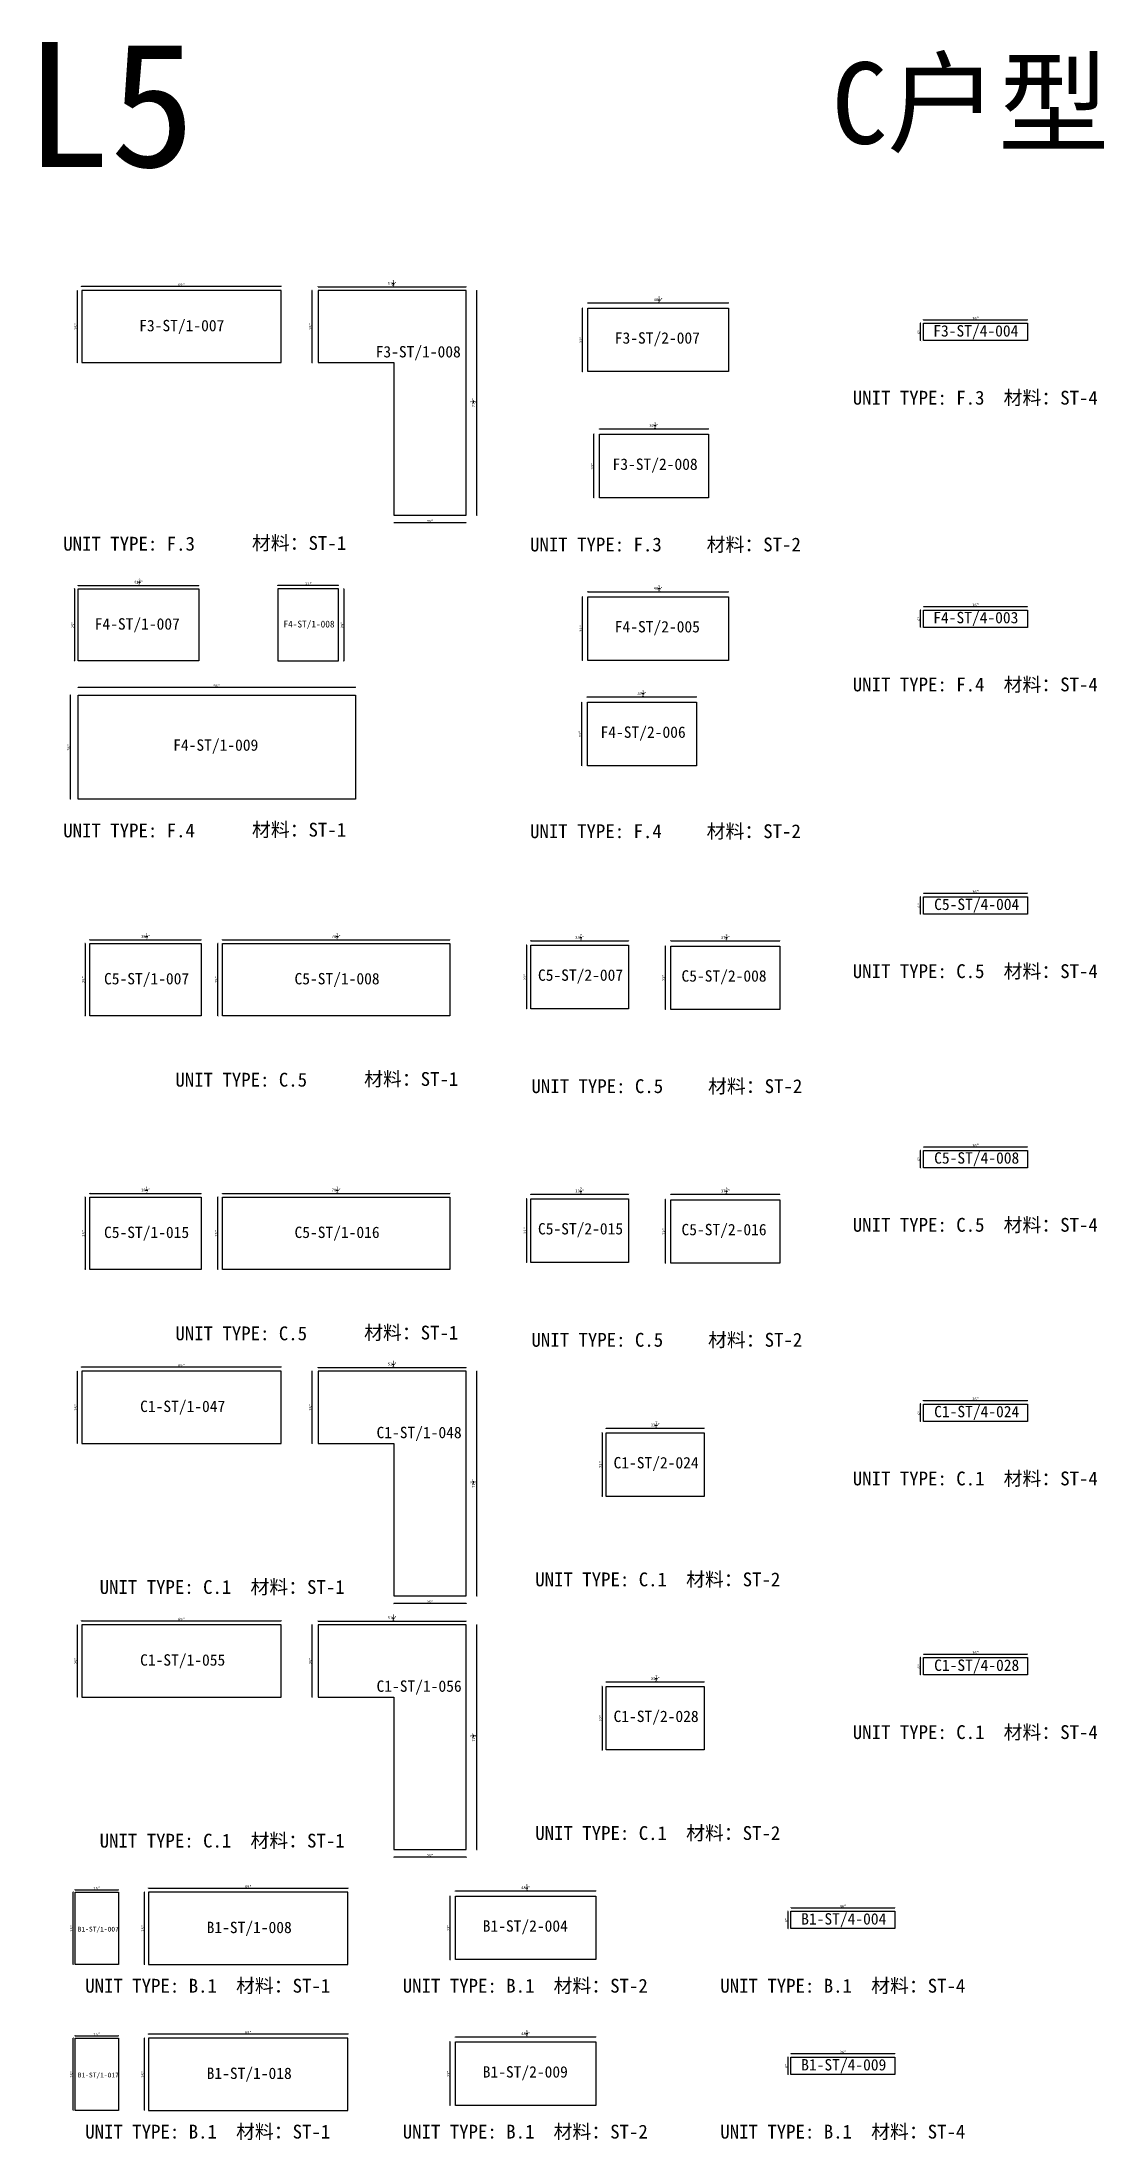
# Model space of a CAD drawing. Header units: millimetres. Extents: x -46962 to 137822, y -48342 to 2116.
# Drawn here: x 128484 to 137822, y -16326 to 2116 of the extents above; entities that cross this region are included whole.
import ezdxf
from ezdxf.enums import TextEntityAlignment as Align

# ---------------------------------------------------------------- set-up
doc = ezdxf.new("R2010")
doc.units = ezdxf.units.MM
doc.layers.add('COUNTERTOP_NUMBER', color=3, linetype='Continuous')
doc.layers.add('COUNTERTOPS', color=7, linetype='Continuous')
doc.styles.add('样式 1', font='')
doc.styles.get('样式 1').set_extended_font_data('NSimSun')
doc.dimstyles.new('副本 ISO-25', dxfattribs={"dimtxt": 25, "dimasz": 10, "dimexe": 1.5, "dimexo": 0.5, "dimtad": 1, "dimlfac": 0.03937, "dimlunit": 5, "dimtxsty": '样式 1', "dimblk": 'ARCHTICK', "dimcen": 2.5, "dimclrd": 256, "dimclrt": 1, "dimazin": 3, "dimtfac": 1, "dimtmove": 0, "dimatfit": 3, "dimfxlon": 1})

msp = doc.modelspace()

# ---------------------------------------------------------------- texts
at = {"style": '样式 1'}
for s, height, p in [('L5', 1098.6712, (128335.922, 1017.654)), ('C户型', 716.2262, (135427.948, 1221.173)), ('UNIT TYPE: F.3', 121.5865, (135612.932, -1071.636)), ('材料：ST-4', 121.5865, (136939.213, -1071.636)), ('材料：ST-1', 121.5865, (130330.293, -2348.371)), ('UNIT TYPE: F.3', 121.5865, (128671.006, -2355.026)), ('UNIT TYPE: F.3', 121.5865, (132775.416, -2361.804)), ('材料：ST-2', 121.5865, (134328.141, -2361.804)), ('UNIT TYPE: F.4', 121.5865, (135612.932, -3592.054)), ('材料：ST-4', 121.5865, (136939.213, -3592.054)), ('UNIT TYPE: F.4', 121.5865, (128671.006, -4875.445)), ('材料：ST-1', 121.5865, (130330.293, -4868.79)), ('UNIT TYPE: F.4', 121.5865, (132775.416, -4882.222)), ('材料：ST-2', 121.5865, (134328.141, -4882.222)), ('UNIT TYPE: C.5', 121.5865, (135612.932, -6112.473)), ('材料：ST-4', 121.5865, (136939.213, -6112.473)), ('UNIT TYPE: C.5', 121.5865, (129656.982, -7066.604)), ('材料：ST-1', 121.5865, (131316.269, -7059.949)), ('UNIT TYPE: C.5', 121.5865, (132787.757, -7123.278)), ('材料：ST-2', 121.5865, (134340.482, -7123.278)), ('UNIT TYPE: C.5', 121.5865, (135612.932, -8342.04)), ('材料：ST-4', 121.5865, (136939.213, -8342.04)), ('UNIT TYPE: C.5', 121.5865, (129656.982, -9296.171)), ('材料：ST-1', 121.5865, (131316.269, -9289.516)), ('材料：ST-2', 121.5865, (134340.482, -9352.845)), ('UNIT TYPE: C.5', 121.5865, (132787.757, -9352.845)), ('UNIT TYPE: C.1', 121.5865, (135612.932, -10571.607)), ('材料：ST-4', 121.5865, (136939.213, -10571.607)), ('UNIT TYPE: C.1', 121.5865, (128990.971, -11525.739)), ('材料：ST-1', 121.5865, (130317.252, -11525.739)), ('UNIT TYPE: C.1', 121.5865, (132821.057, -11458.785)), ('材料：ST-2', 121.5865, (134147.338, -11458.785)), ('UNIT TYPE: C.1', 121.5865, (135612.932, -12801.174)), ('材料：ST-4', 121.5865, (136939.213, -12801.174)), ('UNIT TYPE: C.1', 121.5865, (128990.971, -13755.306)), ('材料：ST-1', 121.5865, (130317.252, -13755.306)), ('UNIT TYPE: C.1', 121.5865, (132821.057, -13688.353)), ('材料：ST-2', 121.5865, (134147.338, -13688.353)), ('UNIT TYPE: B.1', 121.5865, (128864.176, -15030.741)), ('材料：ST-1', 121.5865, (130190.457, -15030.741)), ('UNIT TYPE: B.1', 121.5865, (131656.05, -15030.741)), ('材料：ST-2', 121.5865, (132982.331, -15030.741)), ('UNIT TYPE: B.1', 121.5865, (134447.925, -15030.741)), ('材料：ST-4', 121.5865, (135774.206, -15030.741)), ('UNIT TYPE: B.1', 121.5865, (128864.176, -16313.139)), ('材料：ST-1', 121.5865, (130190.457, -16313.139)), ('UNIT TYPE: B.1', 121.5865, (131656.05, -16313.139)), ('材料：ST-2', 121.5865, (132982.331, -16313.139)), ('UNIT TYPE: B.1', 121.5865, (134447.925, -16313.139)), ('材料：ST-4', 121.5865, (135774.206, -16313.139))]:
    msp.add_text(s, height=height, dxfattribs=at).set_placement(p)
at = {"layer": 'COUNTERTOP_NUMBER', "color": 3, "style": '样式 1'}
for s, height, p in [('F3-ST/1-007', 100, (129713.387, -376.838)), ('F3-ST/4-004', 100, (136694.71, -423.048)), ('F3-ST/1-008', 100, (131792.282, -606.688)), ('F3-ST/2-007', 100, (133894.557, -485.69)), ('F3-ST/2-008', 100, (133875.101, -1595.275)), ('F4-ST/1-007', 100, (129321.916, -2999.285)), ('F4-ST/4-003', 100, (136694.71, -2943.467)), ('F4-ST/1-008', 60, (130832.068, -3000.417)), ('F4-ST/2-005', 100, (133894.557, -3023.826)), ('F4-ST/1-009', 100, (130011.916, -4064.077)), ('F4-ST/2-006', 100, (133769.581, -3950.587)), ('C5-ST/4-004', 100, (136702.487, -5463.885)), ('C5-ST/1-007', 100, (129404.011, -6117.635)), ('C5-ST/1-008', 100, (131078.665, -6117.635)), ('C5-ST/2-007', 100, (133219.231, -6086.225)), ('C5-ST/2-008', 100, (134481.018, -6093.655)), ('C5-ST/4-008', 100, (136702.487, -7693.452)), ('C5-ST/1-015', 100, (129404.011, -8347.202)), ('C5-ST/1-016', 100, (131078.665, -8347.202)), ('C5-ST/2-015', 100, (133219.231, -8315.792)), ('C5-ST/2-016', 100, (134481.018, -8323.222)), ('C1-ST/1-047', 100, (129721.163, -9876.809)), ('C1-ST/4-024', 100, (136702.487, -9923.019)), ('C1-ST/1-048', 100, (131800.058, -10106.659)), ('C1-ST/2-024', 100, (133883.692, -10372.151)), ('C1-ST/1-055', 100, (129721.163, -12106.376)), ('C1-ST/4-028', 100, (136702.487, -12152.586)), ('C1-ST/1-056', 100, (131800.058, -12336.226)), ('C1-ST/2-028', 100, (133883.692, -12601.718)), ('B1-ST/4-004', 100, (135533.625, -14382.154)), ('B1-ST/1-007', 42, (128979.145, -14472.349)), ('B1-ST/1-008', 100, (130306.1, -14457.207)), ('B1-ST/2-004', 100, (132733.472, -14444.796)), ('B1-ST/2-009', 100, (132733.472, -15727.193)), ('B1-ST/4-009', 100, (135533.625, -15664.551)), ('B1-ST/1-017', 42, (128979.145, -15754.746)), ('B1-ST/1-018', 100, (130306.1, -15739.604))]:
    msp.add_text(s, height=height, dxfattribs=at).set_placement(p, align=Align.MIDDLE_CENTER)

# ---------------------------------------------------------------- blocks, each defined once
blk = doc.blocks.new('_ArchTick')
at = {"color": 0, "linetype": 'ByBlock', "const_width": 0.15}
blk.add_lwpolyline([(-0.5, -0.5), (0.5, 0.5)], dxfattribs=at)
blk = doc.blocks.new('*D2102')
at = {"color": 0, "lineweight": -2, "transparency": 16777216}
for p, q in [((128760, -15430), (128758, -15430)), ((128760, -16065), (128758, -16065))]:
    blk.add_line(p, q, dxfattribs=at)
at = {"lineweight": -2, "transparency": 16777216}
blk.add_line((128759, -16065), (128759, -15430), dxfattribs=at)
at = {"layer": 'Defpoints', "color": 0, "transparency": 16777216}
for p in [(128759, -15430), (128775, -15430), (128775, -16065)]:
    blk.add_point(p, dxfattribs=at)
at = {"lineweight": -2, "transparency": 16777216, "xscale": 10, "yscale": 10, "zscale": 10}
for p, rotation in [((128759, -15430), 90), ((128759, -16065), 270)]:
    blk.add_blockref('_ArchTick', p, dxfattribs=dict(at, rotation=rotation))
at = {"color": 1, "transparency": 16777216, "insert": (128746, -15748), "char_height": 25, "attachment_point": 5, "rotation": 90, "style": '样式 1'}
blk.add_mtext('\\A1;25"', dxfattribs=at)
blk = doc.blocks.new('*D2103')
at = {"color": 0, "lineweight": -2, "transparency": 16777216}
for p, q in [((128775, -15410), (128775, -15408)), ((129156, -15410), (129156, -15408))]:
    blk.add_line(p, q, dxfattribs=at)
at = {"lineweight": -2, "transparency": 16777216}
blk.add_line((128775, -15409), (129156, -15409), dxfattribs=at)
at = {"layer": 'Defpoints', "color": 0, "transparency": 16777216}
for p in [(128775, -15430), (129156, -15409), (129156, -15430)]:
    blk.add_point(p, dxfattribs=at)
at = {"lineweight": -2, "transparency": 16777216, "xscale": 10, "yscale": 10, "zscale": 10, "rotation": 180}
blk.add_blockref('_ArchTick', (128775, -15409), dxfattribs=at)
at = {"lineweight": -2, "transparency": 16777216, "xscale": 10, "yscale": 10, "zscale": 10}
blk.add_blockref('_ArchTick', (129156, -15409), dxfattribs=at)
at = {"color": 1, "transparency": 16777216, "insert": (128965, -15396), "char_height": 25, "attachment_point": 5, "style": '样式 1'}
blk.add_mtext('\\A1;15"', dxfattribs=at)
blk = doc.blocks.new('*D2104')
at = {"color": 0, "lineweight": -2, "transparency": 16777216}
for p, q in [((129386, -15430), (129384, -15430)), ((129386, -16065), (129384, -16065))]:
    blk.add_line(p, q, dxfattribs=at)
at = {"lineweight": -2, "transparency": 16777216}
blk.add_line((129385, -16065), (129385, -15430), dxfattribs=at)
at = {"layer": 'Defpoints', "color": 0, "transparency": 16777216}
for p in [(129385, -15430), (129422, -15430), (129422, -16065)]:
    blk.add_point(p, dxfattribs=at)
at = {"lineweight": -2, "transparency": 16777216, "xscale": 10, "yscale": 10, "zscale": 10}
for p, rotation in [((129385, -15430), 90), ((129385, -16065), 270)]:
    blk.add_blockref('_ArchTick', p, dxfattribs=dict(at, rotation=rotation))
at = {"color": 1, "transparency": 16777216, "insert": (129372, -15748), "char_height": 25, "attachment_point": 5, "rotation": 90, "style": '样式 1'}
blk.add_mtext('\\A1;25"', dxfattribs=at)
blk = doc.blocks.new('*D2105')
at = {"color": 0, "lineweight": -2, "transparency": 16777216}
for p, q in [((129422, -15395), (129422, -15393)), ((131175, -15395), (131175, -15393))]:
    blk.add_line(p, q, dxfattribs=at)
at = {"lineweight": -2, "transparency": 16777216}
blk.add_line((129422, -15394), (131175, -15394), dxfattribs=at)
at = {"layer": 'Defpoints', "color": 0, "transparency": 16777216}
for p in [(129422, -15430), (131175, -15394), (131175, -15430)]:
    blk.add_point(p, dxfattribs=at)
at = {"lineweight": -2, "transparency": 16777216, "xscale": 10, "yscale": 10, "zscale": 10, "rotation": 180}
blk.add_blockref('_ArchTick', (129422, -15394), dxfattribs=at)
at = {"lineweight": -2, "transparency": 16777216, "xscale": 10, "yscale": 10, "zscale": 10}
blk.add_blockref('_ArchTick', (131175, -15394), dxfattribs=at)
at = {"color": 1, "transparency": 16777216, "insert": (130298, -15381), "char_height": 25, "attachment_point": 5, "style": '样式 1'}
blk.add_mtext('\\A1;69"', dxfattribs=at)
blk = doc.blocks.new('*D2106')
at = {"color": 0, "lineweight": -2, "transparency": 16777216}
for p, q in [((132119, -15421), (132119, -15418)), ((133355, -15421), (133355, -15418))]:
    blk.add_line(p, q, dxfattribs=at)
at = {"lineweight": -2, "transparency": 16777216}
blk.add_line((132119, -15420), (133355, -15420), dxfattribs=at)
at = {"layer": 'Defpoints', "color": 0, "transparency": 16777216}
for p in [(132119, -15464), (133355, -15420), (133355, -15464)]:
    blk.add_point(p, dxfattribs=at)
at = {"lineweight": -2, "transparency": 16777216, "xscale": 10, "yscale": 10, "zscale": 10, "rotation": 180}
blk.add_blockref('_ArchTick', (132119, -15420), dxfattribs=at)
at = {"lineweight": -2, "transparency": 16777216, "xscale": 10, "yscale": 10, "zscale": 10}
blk.add_blockref('_ArchTick', (133355, -15420), dxfattribs=at)
at = {"color": 1, "transparency": 16777216, "insert": (132737, -15391), "char_height": 25, "attachment_point": 5, "style": '样式 1'}
blk.add_mtext('\\A1;48{\\H1x;\\S5/8;}"', dxfattribs=at)
blk = doc.blocks.new('*D1704')
at = {"color": 0, "lineweight": -2, "transparency": 16777216}
for p, q in [((132073, -15464), (132070, -15464)), ((132073, -16023), (132070, -16023))]:
    blk.add_line(p, q, dxfattribs=at)
at = {"lineweight": -2, "transparency": 16777216}
blk.add_line((132072, -16023), (132072, -15464), dxfattribs=at)
at = {"layer": 'Defpoints', "color": 0, "transparency": 16777216}
for p in [(132072, -15464), (132119, -15464), (132119, -16023)]:
    blk.add_point(p, dxfattribs=at)
at = {"lineweight": -2, "transparency": 16777216, "xscale": 10, "yscale": 10, "zscale": 10}
for p, rotation in [((132072, -15464), 90), ((132072, -16023), 270)]:
    blk.add_blockref('_ArchTick', p, dxfattribs=dict(at, rotation=rotation))
at = {"color": 1, "transparency": 16777216, "insert": (132059, -15744), "char_height": 25, "attachment_point": 5, "rotation": 90, "style": '样式 1'}
blk.add_mtext('\\A1;22"', dxfattribs=at)
blk = doc.blocks.new('*D1705')
at = {"color": 0, "lineweight": -2, "transparency": 16777216}
for p, q in [((135070, -15568), (135070, -15566)), ((135984, -15568), (135984, -15566))]:
    blk.add_line(p, q, dxfattribs=at)
at = {"lineweight": -2, "transparency": 16777216}
blk.add_line((135070, -15567), (135984, -15567), dxfattribs=at)
at = {"layer": 'Defpoints', "color": 0, "transparency": 16777216}
for p in [(135070, -15598), (135984, -15567), (135984, -15598)]:
    blk.add_point(p, dxfattribs=at)
at = {"lineweight": -2, "transparency": 16777216, "xscale": 10, "yscale": 10, "zscale": 10, "rotation": 180}
blk.add_blockref('_ArchTick', (135070, -15567), dxfattribs=at)
at = {"lineweight": -2, "transparency": 16777216, "xscale": 10, "yscale": 10, "zscale": 10}
blk.add_blockref('_ArchTick', (135984, -15567), dxfattribs=at)
at = {"color": 1, "transparency": 16777216, "insert": (135527, -15554), "char_height": 25, "attachment_point": 5, "style": '样式 1'}
blk.add_mtext('\\A1;36"', dxfattribs=at)
blk = doc.blocks.new('*D1706')
at = {"color": 0, "lineweight": -2, "transparency": 16777216}
for p, q in [((135045, -15598), (135042, -15598)), ((135045, -15750), (135042, -15750))]:
    blk.add_line(p, q, dxfattribs=at)
at = {"lineweight": -2, "transparency": 16777216}
blk.add_line((135044, -15750), (135044, -15598), dxfattribs=at)
at = {"layer": 'Defpoints', "color": 0, "transparency": 16777216}
for p in [(135044, -15598), (135070, -15598), (135070, -15750)]:
    blk.add_point(p, dxfattribs=at)
at = {"lineweight": -2, "transparency": 16777216, "xscale": 10, "yscale": 10, "zscale": 10}
for p, rotation in [((135044, -15598), 90), ((135044, -15750), 270)]:
    blk.add_blockref('_ArchTick', p, dxfattribs=dict(at, rotation=rotation))
at = {"color": 1, "transparency": 16777216, "insert": (135031, -15674), "char_height": 25, "attachment_point": 5, "rotation": 90, "style": '样式 1'}
blk.add_mtext('\\A1;6"', dxfattribs=at)
blk = doc.blocks.new('*D2118')
at = {"color": 0, "lineweight": -2, "transparency": 16777216}
for p, q in [((128797, -9568), (128795, -9568)), ((128797, -10203), (128795, -10203))]:
    blk.add_line(p, q, dxfattribs=at)
at = {"lineweight": -2, "transparency": 16777216}
blk.add_line((128796, -10203), (128796, -9568), dxfattribs=at)
at = {"layer": 'Defpoints', "color": 0, "transparency": 16777216}
for p in [(128796, -9568), (128833, -9568), (128833, -10203)]:
    blk.add_point(p, dxfattribs=at)
at = {"lineweight": -2, "transparency": 16777216, "xscale": 10, "yscale": 10, "zscale": 10}
for p, rotation in [((128796, -9568), 90), ((128796, -10203), 270)]:
    blk.add_blockref('_ArchTick', p, dxfattribs=dict(at, rotation=rotation))
at = {"color": 1, "transparency": 16777216, "insert": (128783, -9885), "char_height": 25, "attachment_point": 5, "rotation": 90, "style": '样式 1'}
blk.add_mtext('\\A1;25"', dxfattribs=at)
blk = doc.blocks.new('*D2119')
at = {"color": 0, "lineweight": -2, "transparency": 16777216}
for p, q in [((128833, -9532), (128833, -9530)), ((130586, -9532), (130586, -9530))]:
    blk.add_line(p, q, dxfattribs=at)
at = {"lineweight": -2, "transparency": 16777216}
blk.add_line((128833, -9531), (130586, -9531), dxfattribs=at)
at = {"layer": 'Defpoints', "color": 0, "transparency": 16777216}
for p in [(128833, -9568), (130586, -9531), (130586, -9568)]:
    blk.add_point(p, dxfattribs=at)
at = {"lineweight": -2, "transparency": 16777216, "xscale": 10, "yscale": 10, "zscale": 10, "rotation": 180}
blk.add_blockref('_ArchTick', (128833, -9531), dxfattribs=at)
at = {"lineweight": -2, "transparency": 16777216, "xscale": 10, "yscale": 10, "zscale": 10}
blk.add_blockref('_ArchTick', (130586, -9531), dxfattribs=at)
at = {"color": 1, "transparency": 16777216, "insert": (129710, -9518), "char_height": 25, "attachment_point": 5, "style": '样式 1'}
blk.add_mtext('\\A1;69"', dxfattribs=at)
blk = doc.blocks.new('*D2120')
at = {"color": 0, "lineweight": -2, "transparency": 16777216}
for p, q in [((130912, -9536), (130912, -9533)), ((132214, -9536), (132214, -9533))]:
    blk.add_line(p, q, dxfattribs=at)
at = {"lineweight": -2, "transparency": 16777216}
blk.add_line((130912, -9535), (132214, -9535), dxfattribs=at)
at = {"layer": 'Defpoints', "color": 0, "transparency": 16777216}
for p in [(130912, -9568), (132214, -9535), (132214, -9568)]:
    blk.add_point(p, dxfattribs=at)
at = {"lineweight": -2, "transparency": 16777216, "xscale": 10, "yscale": 10, "zscale": 10, "rotation": 180}
blk.add_blockref('_ArchTick', (130912, -9535), dxfattribs=at)
at = {"lineweight": -2, "transparency": 16777216, "xscale": 10, "yscale": 10, "zscale": 10}
blk.add_blockref('_ArchTick', (132214, -9535), dxfattribs=at)
at = {"color": 1, "transparency": 16777216, "insert": (131563, -9505), "char_height": 25, "attachment_point": 5, "style": '样式 1'}
blk.add_mtext('\\A1;51{\\H1x;\\S1/4;}"', dxfattribs=at)
blk = doc.blocks.new('*D2121')
at = {"color": 0, "lineweight": -2, "transparency": 16777216}
for p, q in [((130860, -9568), (130857, -9568)), ((130860, -10203), (130857, -10203))]:
    blk.add_line(p, q, dxfattribs=at)
at = {"lineweight": -2, "transparency": 16777216}
blk.add_line((130859, -10203), (130859, -9568), dxfattribs=at)
at = {"layer": 'Defpoints', "color": 0, "transparency": 16777216}
for p in [(130859, -9568), (130912, -9568), (130912, -10203)]:
    blk.add_point(p, dxfattribs=at)
at = {"lineweight": -2, "transparency": 16777216, "xscale": 10, "yscale": 10, "zscale": 10}
for p, rotation in [((130859, -9568), 90), ((130859, -10203), 270)]:
    blk.add_blockref('_ArchTick', p, dxfattribs=dict(at, rotation=rotation))
at = {"color": 1, "transparency": 16777216, "insert": (130846, -9885), "char_height": 25, "attachment_point": 5, "rotation": 90, "style": '样式 1'}
blk.add_mtext('\\A1;25"', dxfattribs=at)
blk = doc.blocks.new('*D2122')
at = {"color": 0, "lineweight": -2, "transparency": 16777216}
for p, q in [((131579, -11610), (131579, -11612)), ((132214, -11610), (132214, -11612))]:
    blk.add_line(p, q, dxfattribs=at)
at = {"lineweight": -2, "transparency": 16777216}
blk.add_line((132214, -11611), (131579, -11611), dxfattribs=at)
at = {"layer": 'Defpoints', "color": 0, "transparency": 16777216}
for p in [(131579, -11542), (131579, -11611), (132214, -11542)]:
    blk.add_point(p, dxfattribs=at)
at = {"lineweight": -2, "transparency": 16777216, "xscale": 10, "yscale": 10, "zscale": 10, "rotation": 180}
blk.add_blockref('_ArchTick', (131579, -11611), dxfattribs=at)
at = {"lineweight": -2, "transparency": 16777216, "xscale": 10, "yscale": 10, "zscale": 10}
blk.add_blockref('_ArchTick', (132214, -11611), dxfattribs=at)
at = {"color": 1, "transparency": 16777216, "insert": (131896, -11598), "char_height": 25, "attachment_point": 5, "style": '样式 1'}
blk.add_mtext('\\A1;25"', dxfattribs=at)
blk = doc.blocks.new('*D2123')
at = {"color": 0, "lineweight": -2, "transparency": 16777216}
for p, q in [((132306, -9568), (132309, -9568)), ((132306, -11542), (132309, -11542))]:
    blk.add_line(p, q, dxfattribs=at)
at = {"lineweight": -2, "transparency": 16777216}
blk.add_line((132307, -11542), (132307, -9568), dxfattribs=at)
at = {"layer": 'Defpoints', "color": 0, "transparency": 16777216}
for p in [(132214, -9568), (132307, -9568), (132214, -11542)]:
    blk.add_point(p, dxfattribs=at)
at = {"lineweight": -2, "transparency": 16777216, "xscale": 10, "yscale": 10, "zscale": 10}
for p, rotation in [((132307, -9568), 90), ((132307, -11542), 270)]:
    blk.add_blockref('_ArchTick', p, dxfattribs=dict(at, rotation=rotation))
at = {"color": 1, "transparency": 16777216, "insert": (132278, -10555), "char_height": 25, "attachment_point": 5, "rotation": 90, "style": '样式 1'}
blk.add_mtext('\\A1;77{\\H1x;\\S3/4;}"', dxfattribs=at)
blk = doc.blocks.new('*D2124')
at = {"color": 0, "lineweight": -2, "transparency": 16777216}
for p, q in [((133446, -10071), (133446, -10068)), ((134306, -10071), (134306, -10068))]:
    blk.add_line(p, q, dxfattribs=at)
at = {"lineweight": -2, "transparency": 16777216}
blk.add_line((133446, -10070), (134306, -10070), dxfattribs=at)
at = {"layer": 'Defpoints', "color": 0, "transparency": 16777216}
for p in [(133446, -10109), (134306, -10070), (134306, -10109)]:
    blk.add_point(p, dxfattribs=at)
at = {"lineweight": -2, "transparency": 16777216, "xscale": 10, "yscale": 10, "zscale": 10, "rotation": 180}
blk.add_blockref('_ArchTick', (133446, -10070), dxfattribs=at)
at = {"lineweight": -2, "transparency": 16777216, "xscale": 10, "yscale": 10, "zscale": 10}
blk.add_blockref('_ArchTick', (134306, -10070), dxfattribs=at)
at = {"color": 1, "transparency": 16777216, "insert": (133876, -10041), "char_height": 25, "attachment_point": 5, "style": '样式 1'}
blk.add_mtext('\\A1;33{\\H1x;\\S7/8;}"', dxfattribs=at)
blk = doc.blocks.new('*D2125')
at = {"color": 0, "lineweight": -2, "transparency": 16777216}
for p, q in [((133410, -10109), (133408, -10109)), ((133410, -10668), (133408, -10668))]:
    blk.add_line(p, q, dxfattribs=at)
at = {"lineweight": -2, "transparency": 16777216}
blk.add_line((133409, -10109), (133409, -10668), dxfattribs=at)
at = {"layer": 'Defpoints', "color": 0, "transparency": 16777216}
for p in [(133446, -10109), (133409, -10668), (133446, -10668)]:
    blk.add_point(p, dxfattribs=at)
at = {"lineweight": -2, "transparency": 16777216, "xscale": 10, "yscale": 10, "zscale": 10}
for p, rotation in [((133409, -10109), 90), ((133409, -10668), 270)]:
    blk.add_blockref('_ArchTick', p, dxfattribs=dict(at, rotation=rotation))
at = {"color": 1, "transparency": 16777216, "insert": (133396, -10389), "char_height": 25, "attachment_point": 5, "rotation": 90, "style": '样式 1'}
blk.add_mtext('\\A1;22"', dxfattribs=at)
blk = doc.blocks.new('*D2126')
at = {"color": 0, "lineweight": -2, "transparency": 16777216}
for p, q in [((136235, -9827), (136235, -9824)), ((137149, -9827), (137149, -9824))]:
    blk.add_line(p, q, dxfattribs=at)
at = {"lineweight": -2, "transparency": 16777216}
blk.add_line((136235, -9826), (137149, -9826), dxfattribs=at)
at = {"layer": 'Defpoints', "color": 0, "transparency": 16777216}
for p in [(136235, -9856), (137149, -9826), (137149, -9856)]:
    blk.add_point(p, dxfattribs=at)
at = {"lineweight": -2, "transparency": 16777216, "xscale": 10, "yscale": 10, "zscale": 10, "rotation": 180}
blk.add_blockref('_ArchTick', (136235, -9826), dxfattribs=at)
at = {"lineweight": -2, "transparency": 16777216, "xscale": 10, "yscale": 10, "zscale": 10}
blk.add_blockref('_ArchTick', (137149, -9826), dxfattribs=at)
at = {"color": 1, "transparency": 16777216, "insert": (136692, -9812), "char_height": 25, "attachment_point": 5, "style": '样式 1'}
blk.add_mtext('\\A1;36"', dxfattribs=at)
blk = doc.blocks.new('*D2127')
at = {"color": 0, "lineweight": -2, "transparency": 16777216}
for p, q in [((136210, -9856), (136207, -9856)), ((136210, -10009), (136207, -10009))]:
    blk.add_line(p, q, dxfattribs=at)
at = {"lineweight": -2, "transparency": 16777216}
blk.add_line((136209, -10009), (136209, -9856), dxfattribs=at)
at = {"layer": 'Defpoints', "color": 0, "transparency": 16777216}
for p in [(136209, -9856), (136235, -9856), (136235, -10009)]:
    blk.add_point(p, dxfattribs=at)
at = {"lineweight": -2, "transparency": 16777216, "xscale": 10, "yscale": 10, "zscale": 10}
for p, rotation in [((136209, -9856), 90), ((136209, -10009), 270)]:
    blk.add_blockref('_ArchTick', p, dxfattribs=dict(at, rotation=rotation))
at = {"color": 1, "transparency": 16777216, "insert": (136196, -9933), "char_height": 25, "attachment_point": 5, "rotation": 90, "style": '样式 1'}
blk.add_mtext('\\A1;6"', dxfattribs=at)
blk = doc.blocks.new('*D2128')
at = {"color": 0, "lineweight": -2, "transparency": 16777216}
for p, q in [((128797, -11797), (128795, -11797)), ((128797, -12432), (128795, -12432))]:
    blk.add_line(p, q, dxfattribs=at)
at = {"lineweight": -2, "transparency": 16777216}
blk.add_line((128796, -12432), (128796, -11797), dxfattribs=at)
at = {"layer": 'Defpoints', "color": 0, "transparency": 16777216}
for p in [(128796, -11797), (128833, -11797), (128833, -12432)]:
    blk.add_point(p, dxfattribs=at)
at = {"lineweight": -2, "transparency": 16777216, "xscale": 10, "yscale": 10, "zscale": 10}
for p, rotation in [((128796, -11797), 90), ((128796, -12432), 270)]:
    blk.add_blockref('_ArchTick', p, dxfattribs=dict(at, rotation=rotation))
at = {"color": 1, "transparency": 16777216, "insert": (128783, -12115), "char_height": 25, "attachment_point": 5, "rotation": 90, "style": '样式 1'}
blk.add_mtext('\\A1;25"', dxfattribs=at)
blk = doc.blocks.new('*D2129')
at = {"color": 0, "lineweight": -2, "transparency": 16777216}
for p, q in [((128833, -11762), (128833, -11759)), ((130586, -11762), (130586, -11759))]:
    blk.add_line(p, q, dxfattribs=at)
at = {"lineweight": -2, "transparency": 16777216}
blk.add_line((128833, -11761), (130586, -11761), dxfattribs=at)
at = {"layer": 'Defpoints', "color": 0, "transparency": 16777216}
for p in [(128833, -11797), (130586, -11761), (130586, -11797)]:
    blk.add_point(p, dxfattribs=at)
at = {"lineweight": -2, "transparency": 16777216, "xscale": 10, "yscale": 10, "zscale": 10, "rotation": 180}
blk.add_blockref('_ArchTick', (128833, -11761), dxfattribs=at)
at = {"lineweight": -2, "transparency": 16777216, "xscale": 10, "yscale": 10, "zscale": 10}
blk.add_blockref('_ArchTick', (130586, -11761), dxfattribs=at)
at = {"color": 1, "transparency": 16777216, "insert": (129710, -11748), "char_height": 25, "attachment_point": 5, "style": '样式 1'}
blk.add_mtext('\\A1;69"', dxfattribs=at)
blk = doc.blocks.new('*D2130')
at = {"color": 0, "lineweight": -2, "transparency": 16777216}
for p, q in [((130912, -11765), (130912, -11763)), ((132214, -11765), (132214, -11763))]:
    blk.add_line(p, q, dxfattribs=at)
at = {"lineweight": -2, "transparency": 16777216}
blk.add_line((130912, -11764), (132214, -11764), dxfattribs=at)
at = {"layer": 'Defpoints', "color": 0, "transparency": 16777216}
for p in [(130912, -11797), (132214, -11764), (132214, -11797)]:
    blk.add_point(p, dxfattribs=at)
at = {"lineweight": -2, "transparency": 16777216, "xscale": 10, "yscale": 10, "zscale": 10, "rotation": 180}
blk.add_blockref('_ArchTick', (130912, -11764), dxfattribs=at)
at = {"lineweight": -2, "transparency": 16777216, "xscale": 10, "yscale": 10, "zscale": 10}
blk.add_blockref('_ArchTick', (132214, -11764), dxfattribs=at)
at = {"color": 1, "transparency": 16777216, "insert": (131563, -11735), "char_height": 25, "attachment_point": 5, "style": '样式 1'}
blk.add_mtext('\\A1;51{\\H1x;\\S1/4;}"', dxfattribs=at)
blk = doc.blocks.new('*D2131')
at = {"color": 0, "lineweight": -2, "transparency": 16777216}
for p, q in [((130860, -11797), (130857, -11797)), ((130860, -12432), (130857, -12432))]:
    blk.add_line(p, q, dxfattribs=at)
at = {"lineweight": -2, "transparency": 16777216}
blk.add_line((130859, -12432), (130859, -11797), dxfattribs=at)
at = {"layer": 'Defpoints', "color": 0, "transparency": 16777216}
for p in [(130859, -11797), (130912, -11797), (130912, -12432)]:
    blk.add_point(p, dxfattribs=at)
at = {"lineweight": -2, "transparency": 16777216, "xscale": 10, "yscale": 10, "zscale": 10}
for p, rotation in [((130859, -11797), 90), ((130859, -12432), 270)]:
    blk.add_blockref('_ArchTick', p, dxfattribs=dict(at, rotation=rotation))
at = {"color": 1, "transparency": 16777216, "insert": (130846, -12115), "char_height": 25, "attachment_point": 5, "rotation": 90, "style": '样式 1'}
blk.add_mtext('\\A1;25"', dxfattribs=at)
blk = doc.blocks.new('*D2132')
at = {"color": 0, "lineweight": -2, "transparency": 16777216}
for p, q in [((131579, -13839), (131579, -13842)), ((132214, -13839), (132214, -13842))]:
    blk.add_line(p, q, dxfattribs=at)
at = {"lineweight": -2, "transparency": 16777216}
blk.add_line((132214, -13840), (131579, -13840), dxfattribs=at)
at = {"layer": 'Defpoints', "color": 0, "transparency": 16777216}
for p in [(131579, -13772), (132214, -13772), (131579, -13840)]:
    blk.add_point(p, dxfattribs=at)
at = {"lineweight": -2, "transparency": 16777216, "xscale": 10, "yscale": 10, "zscale": 10, "rotation": 180}
blk.add_blockref('_ArchTick', (131579, -13840), dxfattribs=at)
at = {"lineweight": -2, "transparency": 16777216, "xscale": 10, "yscale": 10, "zscale": 10}
blk.add_blockref('_ArchTick', (132214, -13840), dxfattribs=at)
at = {"color": 1, "transparency": 16777216, "insert": (131896, -13827), "char_height": 25, "attachment_point": 5, "style": '样式 1'}
blk.add_mtext('\\A1;25"', dxfattribs=at)
blk = doc.blocks.new('*D2133')
at = {"color": 0, "lineweight": -2, "transparency": 16777216}
for p, q in [((132306, -11797), (132309, -11797)), ((132306, -13772), (132309, -13772))]:
    blk.add_line(p, q, dxfattribs=at)
at = {"lineweight": -2, "transparency": 16777216}
blk.add_line((132307, -13772), (132307, -11797), dxfattribs=at)
at = {"layer": 'Defpoints', "color": 0, "transparency": 16777216}
for p in [(132214, -11797), (132307, -11797), (132214, -13772)]:
    blk.add_point(p, dxfattribs=at)
at = {"lineweight": -2, "transparency": 16777216, "xscale": 10, "yscale": 10, "zscale": 10}
for p, rotation in [((132307, -11797), 90), ((132307, -13772), 270)]:
    blk.add_blockref('_ArchTick', p, dxfattribs=dict(at, rotation=rotation))
at = {"color": 1, "transparency": 16777216, "insert": (132278, -12785), "char_height": 25, "attachment_point": 5, "rotation": 90, "style": '样式 1'}
blk.add_mtext('\\A1;77{\\H1x;\\S3/4;}"', dxfattribs=at)
blk = doc.blocks.new('*D2134')
at = {"color": 0, "lineweight": -2, "transparency": 16777216}
for p, q in [((133446, -12300), (133446, -12298)), ((134306, -12300), (134306, -12298))]:
    blk.add_line(p, q, dxfattribs=at)
at = {"lineweight": -2, "transparency": 16777216}
blk.add_line((133446, -12299), (134306, -12299), dxfattribs=at)
at = {"layer": 'Defpoints', "color": 0, "transparency": 16777216}
for p in [(133446, -12339), (134306, -12299), (134306, -12339)]:
    blk.add_point(p, dxfattribs=at)
at = {"lineweight": -2, "transparency": 16777216, "xscale": 10, "yscale": 10, "zscale": 10, "rotation": 180}
blk.add_blockref('_ArchTick', (133446, -12299), dxfattribs=at)
at = {"lineweight": -2, "transparency": 16777216, "xscale": 10, "yscale": 10, "zscale": 10}
blk.add_blockref('_ArchTick', (134306, -12299), dxfattribs=at)
at = {"color": 1, "transparency": 16777216, "insert": (133876, -12270), "char_height": 25, "attachment_point": 5, "style": '样式 1'}
blk.add_mtext('\\A1;33{\\H1x;\\S7/8;}"', dxfattribs=at)
blk = doc.blocks.new('*D2135')
at = {"color": 0, "lineweight": -2, "transparency": 16777216}
for p, q in [((133410, -12339), (133408, -12339)), ((133410, -12898), (133408, -12898))]:
    blk.add_line(p, q, dxfattribs=at)
at = {"lineweight": -2, "transparency": 16777216}
blk.add_line((133409, -12339), (133409, -12898), dxfattribs=at)
at = {"layer": 'Defpoints', "color": 0, "transparency": 16777216}
for p in [(133446, -12339), (133409, -12898), (133446, -12898)]:
    blk.add_point(p, dxfattribs=at)
at = {"lineweight": -2, "transparency": 16777216, "xscale": 10, "yscale": 10, "zscale": 10}
for p, rotation in [((133409, -12339), 90), ((133409, -12898), 270)]:
    blk.add_blockref('_ArchTick', p, dxfattribs=dict(at, rotation=rotation))
at = {"color": 1, "transparency": 16777216, "insert": (133396, -12618), "char_height": 25, "attachment_point": 5, "rotation": 90, "style": '样式 1'}
blk.add_mtext('\\A1;22"', dxfattribs=at)
blk = doc.blocks.new('*D2136')
at = {"color": 0, "lineweight": -2, "transparency": 16777216}
for p, q in [((136235, -12056), (136235, -12054)), ((137149, -12056), (137149, -12054))]:
    blk.add_line(p, q, dxfattribs=at)
at = {"lineweight": -2, "transparency": 16777216}
blk.add_line((136235, -12055), (137149, -12055), dxfattribs=at)
at = {"layer": 'Defpoints', "color": 0, "transparency": 16777216}
for p in [(136235, -12086), (137149, -12055), (137149, -12086)]:
    blk.add_point(p, dxfattribs=at)
at = {"lineweight": -2, "transparency": 16777216, "xscale": 10, "yscale": 10, "zscale": 10, "rotation": 180}
blk.add_blockref('_ArchTick', (136235, -12055), dxfattribs=at)
at = {"lineweight": -2, "transparency": 16777216, "xscale": 10, "yscale": 10, "zscale": 10}
blk.add_blockref('_ArchTick', (137149, -12055), dxfattribs=at)
at = {"color": 1, "transparency": 16777216, "insert": (136692, -12042), "char_height": 25, "attachment_point": 5, "style": '样式 1'}
blk.add_mtext('\\A1;36"', dxfattribs=at)
blk = doc.blocks.new('*D2137')
at = {"color": 0, "lineweight": -2, "transparency": 16777216}
for p, q in [((136210, -12086), (136207, -12086)), ((136210, -12238), (136207, -12238))]:
    blk.add_line(p, q, dxfattribs=at)
at = {"lineweight": -2, "transparency": 16777216}
blk.add_line((136209, -12238), (136209, -12086), dxfattribs=at)
at = {"layer": 'Defpoints', "color": 0, "transparency": 16777216}
for p in [(136209, -12086), (136235, -12086), (136235, -12238)]:
    blk.add_point(p, dxfattribs=at)
at = {"lineweight": -2, "transparency": 16777216, "xscale": 10, "yscale": 10, "zscale": 10}
for p, rotation in [((136209, -12086), 90), ((136209, -12238), 270)]:
    blk.add_blockref('_ArchTick', p, dxfattribs=dict(at, rotation=rotation))
at = {"color": 1, "transparency": 16777216, "insert": (136196, -12162), "char_height": 25, "attachment_point": 5, "rotation": 90, "style": '样式 1'}
blk.add_mtext('\\A1;6"', dxfattribs=at)
blk = doc.blocks.new('*D1954')
at = {"color": 0, "lineweight": -2, "transparency": 16777216}
for p, q in [((128760, -14148), (128758, -14148)), ((128760, -14783), (128758, -14783))]:
    blk.add_line(p, q, dxfattribs=at)
at = {"lineweight": -2, "transparency": 16777216}
blk.add_line((128759, -14783), (128759, -14148), dxfattribs=at)
at = {"layer": 'Defpoints', "color": 0, "transparency": 16777216}
for p in [(128759, -14148), (128775, -14148), (128775, -14783)]:
    blk.add_point(p, dxfattribs=at)
at = {"lineweight": -2, "transparency": 16777216, "xscale": 10, "yscale": 10, "zscale": 10}
for p, rotation in [((128759, -14148), 90), ((128759, -14783), 270)]:
    blk.add_blockref('_ArchTick', p, dxfattribs=dict(at, rotation=rotation))
at = {"color": 1, "transparency": 16777216, "insert": (128746, -14466), "char_height": 25, "attachment_point": 5, "rotation": 90, "style": '样式 1'}
blk.add_mtext('\\A1;25"', dxfattribs=at)
blk = doc.blocks.new('*D1955')
at = {"color": 0, "lineweight": -2, "transparency": 16777216}
for p, q in [((128775, -14128), (128775, -14125)), ((129156, -14128), (129156, -14125))]:
    blk.add_line(p, q, dxfattribs=at)
at = {"lineweight": -2, "transparency": 16777216}
blk.add_line((128775, -14127), (129156, -14127), dxfattribs=at)
at = {"layer": 'Defpoints', "color": 0, "transparency": 16777216}
for p in [(128775, -14148), (129156, -14127), (129156, -14148)]:
    blk.add_point(p, dxfattribs=at)
at = {"lineweight": -2, "transparency": 16777216, "xscale": 10, "yscale": 10, "zscale": 10, "rotation": 180}
blk.add_blockref('_ArchTick', (128775, -14127), dxfattribs=at)
at = {"lineweight": -2, "transparency": 16777216, "xscale": 10, "yscale": 10, "zscale": 10}
blk.add_blockref('_ArchTick', (129156, -14127), dxfattribs=at)
at = {"color": 1, "transparency": 16777216, "insert": (128965, -14113), "char_height": 25, "attachment_point": 5, "style": '样式 1'}
blk.add_mtext('\\A1;15"', dxfattribs=at)
blk = doc.blocks.new('*D1956')
at = {"color": 0, "lineweight": -2, "transparency": 16777216}
for p, q in [((129386, -14148), (129384, -14148)), ((129386, -14783), (129384, -14783))]:
    blk.add_line(p, q, dxfattribs=at)
at = {"lineweight": -2, "transparency": 16777216}
blk.add_line((129385, -14783), (129385, -14148), dxfattribs=at)
at = {"layer": 'Defpoints', "color": 0, "transparency": 16777216}
for p in [(129385, -14148), (129422, -14148), (129422, -14783)]:
    blk.add_point(p, dxfattribs=at)
at = {"lineweight": -2, "transparency": 16777216, "xscale": 10, "yscale": 10, "zscale": 10}
for p, rotation in [((129385, -14148), 90), ((129385, -14783), 270)]:
    blk.add_blockref('_ArchTick', p, dxfattribs=dict(at, rotation=rotation))
at = {"color": 1, "transparency": 16777216, "insert": (129372, -14466), "char_height": 25, "attachment_point": 5, "rotation": 90, "style": '样式 1'}
blk.add_mtext('\\A1;25"', dxfattribs=at)
blk = doc.blocks.new('*D1957')
at = {"color": 0, "lineweight": -2, "transparency": 16777216}
for p, q in [((129422, -14113), (129422, -14110)), ((131175, -14113), (131175, -14110))]:
    blk.add_line(p, q, dxfattribs=at)
at = {"lineweight": -2, "transparency": 16777216}
blk.add_line((129422, -14112), (131175, -14112), dxfattribs=at)
at = {"layer": 'Defpoints', "color": 0, "transparency": 16777216}
for p in [(129422, -14148), (131175, -14112), (131175, -14148)]:
    blk.add_point(p, dxfattribs=at)
at = {"lineweight": -2, "transparency": 16777216, "xscale": 10, "yscale": 10, "zscale": 10, "rotation": 180}
blk.add_blockref('_ArchTick', (129422, -14112), dxfattribs=at)
at = {"lineweight": -2, "transparency": 16777216, "xscale": 10, "yscale": 10, "zscale": 10}
blk.add_blockref('_ArchTick', (131175, -14112), dxfattribs=at)
at = {"color": 1, "transparency": 16777216, "insert": (130298, -14099), "char_height": 25, "attachment_point": 5, "style": '样式 1'}
blk.add_mtext('\\A1;69"', dxfattribs=at)
blk = doc.blocks.new('*D1958')
at = {"color": 0, "lineweight": -2, "transparency": 16777216}
for p, q in [((132119, -14138), (132119, -14136)), ((133355, -14138), (133355, -14136))]:
    blk.add_line(p, q, dxfattribs=at)
at = {"lineweight": -2, "transparency": 16777216}
blk.add_line((132119, -14137), (133355, -14137), dxfattribs=at)
at = {"layer": 'Defpoints', "color": 0, "transparency": 16777216}
for p in [(132119, -14182), (133355, -14137), (133355, -14182)]:
    blk.add_point(p, dxfattribs=at)
at = {"lineweight": -2, "transparency": 16777216, "xscale": 10, "yscale": 10, "zscale": 10, "rotation": 180}
blk.add_blockref('_ArchTick', (132119, -14137), dxfattribs=at)
at = {"lineweight": -2, "transparency": 16777216, "xscale": 10, "yscale": 10, "zscale": 10}
blk.add_blockref('_ArchTick', (133355, -14137), dxfattribs=at)
at = {"color": 1, "transparency": 16777216, "insert": (132737, -14108), "char_height": 25, "attachment_point": 5, "style": '样式 1'}
blk.add_mtext('\\A1;48{\\H1x;\\S5/8;}"', dxfattribs=at)
blk = doc.blocks.new('*D1959')
at = {"color": 0, "lineweight": -2, "transparency": 16777216}
for p, q in [((132073, -14182), (132070, -14182)), ((132073, -14741), (132070, -14741))]:
    blk.add_line(p, q, dxfattribs=at)
at = {"lineweight": -2, "transparency": 16777216}
blk.add_line((132072, -14741), (132072, -14182), dxfattribs=at)
at = {"layer": 'Defpoints', "color": 0, "transparency": 16777216}
for p in [(132072, -14182), (132119, -14182), (132119, -14741)]:
    blk.add_point(p, dxfattribs=at)
at = {"lineweight": -2, "transparency": 16777216, "xscale": 10, "yscale": 10, "zscale": 10}
for p, rotation in [((132072, -14182), 90), ((132072, -14741), 270)]:
    blk.add_blockref('_ArchTick', p, dxfattribs=dict(at, rotation=rotation))
at = {"color": 1, "transparency": 16777216, "insert": (132059, -14461), "char_height": 25, "attachment_point": 5, "rotation": 90, "style": '样式 1'}
blk.add_mtext('\\A1;22"', dxfattribs=at)
blk = doc.blocks.new('*D1960')
at = {"color": 0, "lineweight": -2, "transparency": 16777216}
for p, q in [((135070, -14286), (135070, -14283)), ((135984, -14286), (135984, -14283))]:
    blk.add_line(p, q, dxfattribs=at)
at = {"lineweight": -2, "transparency": 16777216}
blk.add_line((135070, -14285), (135984, -14285), dxfattribs=at)
at = {"layer": 'Defpoints', "color": 0, "transparency": 16777216}
for p in [(135070, -14316), (135984, -14285), (135984, -14316)]:
    blk.add_point(p, dxfattribs=at)
at = {"lineweight": -2, "transparency": 16777216, "xscale": 10, "yscale": 10, "zscale": 10, "rotation": 180}
blk.add_blockref('_ArchTick', (135070, -14285), dxfattribs=at)
at = {"lineweight": -2, "transparency": 16777216, "xscale": 10, "yscale": 10, "zscale": 10}
blk.add_blockref('_ArchTick', (135984, -14285), dxfattribs=at)
at = {"color": 1, "transparency": 16777216, "insert": (135527, -14272), "char_height": 25, "attachment_point": 5, "style": '样式 1'}
blk.add_mtext('\\A1;36"', dxfattribs=at)
blk = doc.blocks.new('*D1961')
at = {"color": 0, "lineweight": -2, "transparency": 16777216}
for p, q in [((135045, -14316), (135042, -14316)), ((135045, -14468), (135042, -14468))]:
    blk.add_line(p, q, dxfattribs=at)
at = {"lineweight": -2, "transparency": 16777216}
blk.add_line((135044, -14468), (135044, -14316), dxfattribs=at)
at = {"layer": 'Defpoints', "color": 0, "transparency": 16777216}
for p in [(135044, -14316), (135070, -14316), (135070, -14468)]:
    blk.add_point(p, dxfattribs=at)
at = {"lineweight": -2, "transparency": 16777216, "xscale": 10, "yscale": 10, "zscale": 10}
for p, rotation in [((135044, -14316), 90), ((135044, -14468), 270)]:
    blk.add_blockref('_ArchTick', p, dxfattribs=dict(at, rotation=rotation))
at = {"color": 1, "transparency": 16777216, "insert": (135031, -14392), "char_height": 25, "attachment_point": 5, "rotation": 90, "style": '样式 1'}
blk.add_mtext('\\A1;6"', dxfattribs=at)
blk = doc.blocks.new('*D2108')
at = {"color": 0, "lineweight": -2, "transparency": 16777216}
for p, q in [((128906, -8006), (128906, -8004)), ((129884, -8006), (129884, -8004))]:
    blk.add_line(p, q, dxfattribs=at)
at = {"lineweight": -2, "transparency": 16777216}
blk.add_line((128906, -8005), (129884, -8005), dxfattribs=at)
at = {"layer": 'Defpoints', "color": 0, "transparency": 16777216}
for p in [(128906, -8038), (129884, -8005), (129884, -8038)]:
    blk.add_point(p, dxfattribs=at)
at = {"lineweight": -2, "transparency": 16777216, "xscale": 10, "yscale": 10, "zscale": 10, "rotation": 180}
blk.add_blockref('_ArchTick', (128906, -8005), dxfattribs=at)
at = {"lineweight": -2, "transparency": 16777216, "xscale": 10, "yscale": 10, "zscale": 10}
blk.add_blockref('_ArchTick', (129884, -8005), dxfattribs=at)
at = {"color": 1, "transparency": 16777216, "insert": (129395, -7976), "char_height": 25, "attachment_point": 5, "style": '样式 1'}
blk.add_mtext('\\A1;38{\\H1x;\\S1/2;}"', dxfattribs=at)
blk = doc.blocks.new('*D2109')
at = {"color": 0, "lineweight": -2, "transparency": 16777216}
for p, q in [((128864, -8038), (128862, -8038)), ((128864, -8673), (128862, -8673))]:
    blk.add_line(p, q, dxfattribs=at)
at = {"lineweight": -2, "transparency": 16777216}
blk.add_line((128863, -8038), (128863, -8673), dxfattribs=at)
at = {"layer": 'Defpoints', "color": 0, "transparency": 16777216}
for p in [(128906, -8038), (128863, -8673), (128906, -8673)]:
    blk.add_point(p, dxfattribs=at)
at = {"lineweight": -2, "transparency": 16777216, "xscale": 10, "yscale": 10, "zscale": 10}
for p, rotation in [((128863, -8038), 90), ((128863, -8673), 270)]:
    blk.add_blockref('_ArchTick', p, dxfattribs=dict(at, rotation=rotation))
at = {"color": 1, "transparency": 16777216, "insert": (128850, -8356), "char_height": 25, "attachment_point": 5, "rotation": 90, "style": '样式 1'}
blk.add_mtext('\\A1;25"', dxfattribs=at)
blk = doc.blocks.new('*D2110')
at = {"color": 0, "lineweight": -2, "transparency": 16777216}
for p, q in [((130071, -8006), (130071, -8004)), ((132071, -8006), (132071, -8004))]:
    blk.add_line(p, q, dxfattribs=at)
at = {"lineweight": -2, "transparency": 16777216}
blk.add_line((130071, -8005), (132071, -8005), dxfattribs=at)
at = {"layer": 'Defpoints', "color": 0, "transparency": 16777216}
for p in [(130071, -8038), (132071, -8005), (132071, -8038)]:
    blk.add_point(p, dxfattribs=at)
at = {"lineweight": -2, "transparency": 16777216, "xscale": 10, "yscale": 10, "zscale": 10, "rotation": 180}
blk.add_blockref('_ArchTick', (130071, -8005), dxfattribs=at)
at = {"lineweight": -2, "transparency": 16777216, "xscale": 10, "yscale": 10, "zscale": 10}
blk.add_blockref('_ArchTick', (132071, -8005), dxfattribs=at)
at = {"color": 1, "transparency": 16777216, "insert": (131071, -7976), "char_height": 25, "attachment_point": 5, "style": '样式 1'}
blk.add_mtext('\\A1;78{\\H1x;\\S3/4;}"', dxfattribs=at)
blk = doc.blocks.new('*D2111')
at = {"color": 0, "lineweight": -2, "transparency": 16777216}
for p, q in [((130032, -8038), (130030, -8038)), ((130032, -8673), (130030, -8673))]:
    blk.add_line(p, q, dxfattribs=at)
at = {"lineweight": -2, "transparency": 16777216}
blk.add_line((130031, -8673), (130031, -8038), dxfattribs=at)
at = {"layer": 'Defpoints', "color": 0, "transparency": 16777216}
for p in [(130031, -8038), (130071, -8038), (130071, -8673)]:
    blk.add_point(p, dxfattribs=at)
at = {"lineweight": -2, "transparency": 16777216, "xscale": 10, "yscale": 10, "zscale": 10}
for p, rotation in [((130031, -8038), 90), ((130031, -8673), 270)]:
    blk.add_blockref('_ArchTick', p, dxfattribs=dict(at, rotation=rotation))
at = {"color": 1, "transparency": 16777216, "insert": (130018, -8356), "char_height": 25, "attachment_point": 5, "rotation": 90, "style": '样式 1'}
blk.add_mtext('\\A1;25"', dxfattribs=at)
blk = doc.blocks.new('*D2112')
at = {"color": 0, "lineweight": -2, "transparency": 16777216}
for p, q in [((132781, -8014), (132781, -8012)), ((133642, -8014), (133642, -8012))]:
    blk.add_line(p, q, dxfattribs=at)
at = {"lineweight": -2, "transparency": 16777216}
blk.add_line((132781, -8013), (133642, -8013), dxfattribs=at)
at = {"layer": 'Defpoints', "color": 0, "transparency": 16777216}
for p in [(132781, -8053), (133642, -8013), (133642, -8053)]:
    blk.add_point(p, dxfattribs=at)
at = {"lineweight": -2, "transparency": 16777216, "xscale": 10, "yscale": 10, "zscale": 10, "rotation": 180}
blk.add_blockref('_ArchTick', (132781, -8013), dxfattribs=at)
at = {"lineweight": -2, "transparency": 16777216, "xscale": 10, "yscale": 10, "zscale": 10}
blk.add_blockref('_ArchTick', (133642, -8013), dxfattribs=at)
at = {"color": 1, "transparency": 16777216, "insert": (133212, -7984), "char_height": 25, "attachment_point": 5, "style": '样式 1'}
blk.add_mtext('\\A1;33{\\H1x;\\S7/8;}"', dxfattribs=at)
blk = doc.blocks.new('*D2113')
at = {"color": 0, "lineweight": -2, "transparency": 16777216}
for p, q in [((132746, -8053), (132743, -8053)), ((132746, -8612), (132743, -8612))]:
    blk.add_line(p, q, dxfattribs=at)
at = {"lineweight": -2, "transparency": 16777216}
blk.add_line((132745, -8053), (132745, -8612), dxfattribs=at)
at = {"layer": 'Defpoints', "color": 0, "transparency": 16777216}
for p in [(132781, -8053), (132745, -8612), (132781, -8612)]:
    blk.add_point(p, dxfattribs=at)
at = {"lineweight": -2, "transparency": 16777216, "xscale": 10, "yscale": 10, "zscale": 10}
for p, rotation in [((132745, -8053), 90), ((132745, -8612), 270)]:
    blk.add_blockref('_ArchTick', p, dxfattribs=dict(at, rotation=rotation))
at = {"color": 1, "transparency": 16777216, "insert": (132732, -8332), "char_height": 25, "attachment_point": 5, "rotation": 90, "style": '样式 1'}
blk.add_mtext('\\A1;22"', dxfattribs=at)
blk = doc.blocks.new('*D2114')
at = {"color": 0, "lineweight": -2, "transparency": 16777216}
for p, q in [((134013, -8014), (134013, -8012)), ((134972, -8014), (134972, -8012))]:
    blk.add_line(p, q, dxfattribs=at)
at = {"lineweight": -2, "transparency": 16777216}
blk.add_line((134013, -8013), (134972, -8013), dxfattribs=at)
at = {"layer": 'Defpoints', "color": 0, "transparency": 16777216}
for p in [(134013, -8060), (134972, -8013), (134972, -8060)]:
    blk.add_point(p, dxfattribs=at)
at = {"lineweight": -2, "transparency": 16777216, "xscale": 10, "yscale": 10, "zscale": 10, "rotation": 180}
blk.add_blockref('_ArchTick', (134013, -8013), dxfattribs=at)
at = {"lineweight": -2, "transparency": 16777216, "xscale": 10, "yscale": 10, "zscale": 10}
blk.add_blockref('_ArchTick', (134972, -8013), dxfattribs=at)
at = {"color": 1, "transparency": 16777216, "insert": (134493, -7984), "char_height": 25, "attachment_point": 5, "style": '样式 1'}
blk.add_mtext('\\A1;37{\\H1x;\\S3/4;}"', dxfattribs=at)
blk = doc.blocks.new('*D2115')
at = {"color": 0, "lineweight": -2, "transparency": 16777216}
for p, q in [((133966, -8060), (133964, -8060)), ((133966, -8619), (133964, -8619))]:
    blk.add_line(p, q, dxfattribs=at)
at = {"lineweight": -2, "transparency": 16777216}
blk.add_line((133965, -8619), (133965, -8060), dxfattribs=at)
at = {"layer": 'Defpoints', "color": 0, "transparency": 16777216}
for p in [(133965, -8060), (134013, -8060), (134013, -8619)]:
    blk.add_point(p, dxfattribs=at)
at = {"lineweight": -2, "transparency": 16777216, "xscale": 10, "yscale": 10, "zscale": 10}
for p, rotation in [((133965, -8060), 90), ((133965, -8619), 270)]:
    blk.add_blockref('_ArchTick', p, dxfattribs=dict(at, rotation=rotation))
at = {"color": 1, "transparency": 16777216, "insert": (133952, -8340), "char_height": 25, "attachment_point": 5, "rotation": 90, "style": '样式 1'}
blk.add_mtext('\\A1;22"', dxfattribs=at)
blk = doc.blocks.new('*D2116')
at = {"color": 0, "lineweight": -2, "transparency": 16777216}
for p, q in [((136235, -7597), (136235, -7595)), ((137149, -7597), (137149, -7595))]:
    blk.add_line(p, q, dxfattribs=at)
at = {"lineweight": -2, "transparency": 16777216}
blk.add_line((136235, -7596), (137149, -7596), dxfattribs=at)
at = {"layer": 'Defpoints', "color": 0, "transparency": 16777216}
for p in [(136235, -7627), (137149, -7596), (137149, -7627)]:
    blk.add_point(p, dxfattribs=at)
at = {"lineweight": -2, "transparency": 16777216, "xscale": 10, "yscale": 10, "zscale": 10, "rotation": 180}
blk.add_blockref('_ArchTick', (136235, -7596), dxfattribs=at)
at = {"lineweight": -2, "transparency": 16777216, "xscale": 10, "yscale": 10, "zscale": 10}
blk.add_blockref('_ArchTick', (137149, -7596), dxfattribs=at)
at = {"color": 1, "transparency": 16777216, "insert": (136692, -7583), "char_height": 25, "attachment_point": 5, "style": '样式 1'}
blk.add_mtext('\\A1;36"', dxfattribs=at)
blk = doc.blocks.new('*D2117')
at = {"color": 0, "lineweight": -2, "transparency": 16777216}
for p, q in [((136210, -7627), (136207, -7627)), ((136210, -7779), (136207, -7779))]:
    blk.add_line(p, q, dxfattribs=at)
at = {"lineweight": -2, "transparency": 16777216}
blk.add_line((136209, -7779), (136209, -7627), dxfattribs=at)
at = {"layer": 'Defpoints', "color": 0, "transparency": 16777216}
for p in [(136209, -7627), (136235, -7627), (136235, -7779)]:
    blk.add_point(p, dxfattribs=at)
at = {"lineweight": -2, "transparency": 16777216, "xscale": 10, "yscale": 10, "zscale": 10}
for p, rotation in [((136209, -7627), 90), ((136209, -7779), 270)]:
    blk.add_blockref('_ArchTick', p, dxfattribs=dict(at, rotation=rotation))
at = {"color": 1, "transparency": 16777216, "insert": (136196, -7703), "char_height": 25, "attachment_point": 5, "rotation": 90, "style": '样式 1'}
blk.add_mtext('\\A1;6"', dxfattribs=at)
blk = doc.blocks.new('*D1675')
at = {"color": 0, "lineweight": -2, "transparency": 16777216}
for p, q in [((128906, -5777), (128906, -5774)), ((129884, -5777), (129884, -5774))]:
    blk.add_line(p, q, dxfattribs=at)
at = {"lineweight": -2, "transparency": 16777216}
blk.add_line((128906, -5776), (129884, -5776), dxfattribs=at)
at = {"layer": 'Defpoints', "color": 0, "transparency": 16777216}
for p in [(128906, -5808), (129884, -5776), (129884, -5808)]:
    blk.add_point(p, dxfattribs=at)
at = {"lineweight": -2, "transparency": 16777216, "xscale": 10, "yscale": 10, "zscale": 10, "rotation": 180}
blk.add_blockref('_ArchTick', (128906, -5776), dxfattribs=at)
at = {"lineweight": -2, "transparency": 16777216, "xscale": 10, "yscale": 10, "zscale": 10}
blk.add_blockref('_ArchTick', (129884, -5776), dxfattribs=at)
at = {"color": 1, "transparency": 16777216, "insert": (129395, -5747), "char_height": 25, "attachment_point": 5, "style": '样式 1'}
blk.add_mtext('\\A1;38{\\H1x;\\S1/2;}"', dxfattribs=at)
blk = doc.blocks.new('*D1676')
at = {"color": 0, "lineweight": -2, "transparency": 16777216}
for p, q in [((128864, -5808), (128862, -5808)), ((128864, -6443), (128862, -6443))]:
    blk.add_line(p, q, dxfattribs=at)
at = {"lineweight": -2, "transparency": 16777216}
blk.add_line((128863, -5808), (128863, -6443), dxfattribs=at)
at = {"layer": 'Defpoints', "color": 0, "transparency": 16777216}
for p in [(128906, -5808), (128863, -6443), (128906, -6443)]:
    blk.add_point(p, dxfattribs=at)
at = {"lineweight": -2, "transparency": 16777216, "xscale": 10, "yscale": 10, "zscale": 10}
for p, rotation in [((128863, -5808), 90), ((128863, -6443), 270)]:
    blk.add_blockref('_ArchTick', p, dxfattribs=dict(at, rotation=rotation))
at = {"color": 1, "transparency": 16777216, "insert": (128850, -6126), "char_height": 25, "attachment_point": 5, "rotation": 90, "style": '样式 1'}
blk.add_mtext('\\A1;25"', dxfattribs=at)
blk = doc.blocks.new('*D1677')
at = {"color": 0, "lineweight": -2, "transparency": 16777216}
for p, q in [((130071, -5777), (130071, -5774)), ((132071, -5777), (132071, -5774))]:
    blk.add_line(p, q, dxfattribs=at)
at = {"lineweight": -2, "transparency": 16777216}
blk.add_line((130071, -5776), (132071, -5776), dxfattribs=at)
at = {"layer": 'Defpoints', "color": 0, "transparency": 16777216}
for p in [(130071, -5808), (132071, -5776), (132071, -5808)]:
    blk.add_point(p, dxfattribs=at)
at = {"lineweight": -2, "transparency": 16777216, "xscale": 10, "yscale": 10, "zscale": 10, "rotation": 180}
blk.add_blockref('_ArchTick', (130071, -5776), dxfattribs=at)
at = {"lineweight": -2, "transparency": 16777216, "xscale": 10, "yscale": 10, "zscale": 10}
blk.add_blockref('_ArchTick', (132071, -5776), dxfattribs=at)
at = {"color": 1, "transparency": 16777216, "insert": (131071, -5747), "char_height": 25, "attachment_point": 5, "style": '样式 1'}
blk.add_mtext('\\A1;78{\\H1x;\\S3/4;}"', dxfattribs=at)
blk = doc.blocks.new('*D1678')
at = {"color": 0, "lineweight": -2, "transparency": 16777216}
for p, q in [((130032, -5808), (130030, -5808)), ((130032, -6443), (130030, -6443))]:
    blk.add_line(p, q, dxfattribs=at)
at = {"lineweight": -2, "transparency": 16777216}
blk.add_line((130031, -6443), (130031, -5808), dxfattribs=at)
at = {"layer": 'Defpoints', "color": 0, "transparency": 16777216}
for p in [(130031, -5808), (130071, -5808), (130071, -6443)]:
    blk.add_point(p, dxfattribs=at)
at = {"lineweight": -2, "transparency": 16777216, "xscale": 10, "yscale": 10, "zscale": 10}
for p, rotation in [((130031, -5808), 90), ((130031, -6443), 270)]:
    blk.add_blockref('_ArchTick', p, dxfattribs=dict(at, rotation=rotation))
at = {"color": 1, "transparency": 16777216, "insert": (130018, -6126), "char_height": 25, "attachment_point": 5, "rotation": 90, "style": '样式 1'}
blk.add_mtext('\\A1;25"', dxfattribs=at)
blk = doc.blocks.new('*D1679')
at = {"color": 0, "lineweight": -2, "transparency": 16777216}
for p, q in [((132781, -5785), (132781, -5782)), ((133642, -5785), (133642, -5782))]:
    blk.add_line(p, q, dxfattribs=at)
at = {"lineweight": -2, "transparency": 16777216}
blk.add_line((132781, -5784), (133642, -5784), dxfattribs=at)
at = {"layer": 'Defpoints', "color": 0, "transparency": 16777216}
for p in [(132781, -5823), (133642, -5784), (133642, -5823)]:
    blk.add_point(p, dxfattribs=at)
at = {"lineweight": -2, "transparency": 16777216, "xscale": 10, "yscale": 10, "zscale": 10, "rotation": 180}
blk.add_blockref('_ArchTick', (132781, -5784), dxfattribs=at)
at = {"lineweight": -2, "transparency": 16777216, "xscale": 10, "yscale": 10, "zscale": 10}
blk.add_blockref('_ArchTick', (133642, -5784), dxfattribs=at)
at = {"color": 1, "transparency": 16777216, "insert": (133212, -5755), "char_height": 25, "attachment_point": 5, "style": '样式 1'}
blk.add_mtext('\\A1;33{\\H1x;\\S7/8;}"', dxfattribs=at)
blk = doc.blocks.new('*D1680')
at = {"color": 0, "lineweight": -2, "transparency": 16777216}
for p, q in [((132746, -5823), (132743, -5823)), ((132746, -6382), (132743, -6382))]:
    blk.add_line(p, q, dxfattribs=at)
at = {"lineweight": -2, "transparency": 16777216}
blk.add_line((132745, -5823), (132745, -6382), dxfattribs=at)
at = {"layer": 'Defpoints', "color": 0, "transparency": 16777216}
for p in [(132781, -5823), (132745, -6382), (132781, -6382)]:
    blk.add_point(p, dxfattribs=at)
at = {"lineweight": -2, "transparency": 16777216, "xscale": 10, "yscale": 10, "zscale": 10}
for p, rotation in [((132745, -5823), 90), ((132745, -6382), 270)]:
    blk.add_blockref('_ArchTick', p, dxfattribs=dict(at, rotation=rotation))
at = {"color": 1, "transparency": 16777216, "insert": (132732, -6103), "char_height": 25, "attachment_point": 5, "rotation": 90, "style": '样式 1'}
blk.add_mtext('\\A1;22"', dxfattribs=at)
blk = doc.blocks.new('*D1681')
at = {"color": 0, "lineweight": -2, "transparency": 16777216}
for p, q in [((134013, -5785), (134013, -5782)), ((134972, -5785), (134972, -5782))]:
    blk.add_line(p, q, dxfattribs=at)
at = {"lineweight": -2, "transparency": 16777216}
blk.add_line((134013, -5784), (134972, -5784), dxfattribs=at)
at = {"layer": 'Defpoints', "color": 0, "transparency": 16777216}
for p in [(134013, -5831), (134972, -5784), (134972, -5831)]:
    blk.add_point(p, dxfattribs=at)
at = {"lineweight": -2, "transparency": 16777216, "xscale": 10, "yscale": 10, "zscale": 10, "rotation": 180}
blk.add_blockref('_ArchTick', (134013, -5784), dxfattribs=at)
at = {"lineweight": -2, "transparency": 16777216, "xscale": 10, "yscale": 10, "zscale": 10}
blk.add_blockref('_ArchTick', (134972, -5784), dxfattribs=at)
at = {"color": 1, "transparency": 16777216, "insert": (134493, -5755), "char_height": 25, "attachment_point": 5, "style": '样式 1'}
blk.add_mtext('\\A1;37{\\H1x;\\S3/4;}"', dxfattribs=at)
blk = doc.blocks.new('*D1682')
at = {"color": 0, "lineweight": -2, "transparency": 16777216}
for p, q in [((133966, -5831), (133964, -5831)), ((133966, -6389), (133964, -6389))]:
    blk.add_line(p, q, dxfattribs=at)
at = {"lineweight": -2, "transparency": 16777216}
blk.add_line((133965, -6389), (133965, -5831), dxfattribs=at)
at = {"layer": 'Defpoints', "color": 0, "transparency": 16777216}
for p in [(133965, -5831), (134013, -5831), (134013, -6389)]:
    blk.add_point(p, dxfattribs=at)
at = {"lineweight": -2, "transparency": 16777216, "xscale": 10, "yscale": 10, "zscale": 10}
for p, rotation in [((133965, -5831), 90), ((133965, -6389), 270)]:
    blk.add_blockref('_ArchTick', p, dxfattribs=dict(at, rotation=rotation))
at = {"color": 1, "transparency": 16777216, "insert": (133952, -6110), "char_height": 25, "attachment_point": 5, "rotation": 90, "style": '样式 1'}
blk.add_mtext('\\A1;22"', dxfattribs=at)
blk = doc.blocks.new('*D1683')
at = {"color": 0, "lineweight": -2, "transparency": 16777216}
for p, q in [((136235, -5367), (136235, -5365)), ((137149, -5367), (137149, -5365))]:
    blk.add_line(p, q, dxfattribs=at)
at = {"lineweight": -2, "transparency": 16777216}
blk.add_line((136235, -5366), (137149, -5366), dxfattribs=at)
at = {"layer": 'Defpoints', "color": 0, "transparency": 16777216}
for p in [(136235, -5397), (137149, -5366), (137149, -5397)]:
    blk.add_point(p, dxfattribs=at)
at = {"lineweight": -2, "transparency": 16777216, "xscale": 10, "yscale": 10, "zscale": 10, "rotation": 180}
blk.add_blockref('_ArchTick', (136235, -5366), dxfattribs=at)
at = {"lineweight": -2, "transparency": 16777216, "xscale": 10, "yscale": 10, "zscale": 10}
blk.add_blockref('_ArchTick', (137149, -5366), dxfattribs=at)
at = {"color": 1, "transparency": 16777216, "insert": (136692, -5353), "char_height": 25, "attachment_point": 5, "style": '样式 1'}
blk.add_mtext('\\A1;36"', dxfattribs=at)
blk = doc.blocks.new('*D2107')
at = {"color": 0, "lineweight": -2, "transparency": 16777216}
for p, q in [((136210, -5397), (136207, -5397)), ((136210, -5550), (136207, -5550))]:
    blk.add_line(p, q, dxfattribs=at)
at = {"lineweight": -2, "transparency": 16777216}
blk.add_line((136209, -5550), (136209, -5397), dxfattribs=at)
at = {"layer": 'Defpoints', "color": 0, "transparency": 16777216}
for p in [(136209, -5397), (136235, -5397), (136235, -5550)]:
    blk.add_point(p, dxfattribs=at)
at = {"lineweight": -2, "transparency": 16777216, "xscale": 10, "yscale": 10, "zscale": 10}
for p, rotation in [((136209, -5397), 90), ((136209, -5550), 270)]:
    blk.add_blockref('_ArchTick', p, dxfattribs=dict(at, rotation=rotation))
at = {"color": 1, "transparency": 16777216, "insert": (136196, -5474), "char_height": 25, "attachment_point": 5, "rotation": 90, "style": '样式 1'}
blk.add_mtext('\\A1;6"', dxfattribs=at)
blk = doc.blocks.new('*D2011')
at = {"color": 0, "lineweight": -2, "transparency": 16777216}
for p, q in [((128797, -68), (128795, -68)), ((128797, -703), (128795, -703))]:
    blk.add_line(p, q, dxfattribs=at)
at = {"lineweight": -2, "transparency": 16777216}
blk.add_line((128796, -703), (128796, -68), dxfattribs=at)
at = {"layer": 'Defpoints', "color": 0, "transparency": 16777216}
for p in [(128796, -68), (128833, -68), (128833, -703)]:
    blk.add_point(p, dxfattribs=at)
at = {"lineweight": -2, "transparency": 16777216, "xscale": 10, "yscale": 10, "zscale": 10}
for p, rotation in [((128796, -68), 90), ((128796, -703), 270)]:
    blk.add_blockref('_ArchTick', p, dxfattribs=dict(at, rotation=rotation))
at = {"color": 1, "transparency": 16777216, "insert": (128783, -385), "char_height": 25, "attachment_point": 5, "rotation": 90, "style": '样式 1'}
blk.add_mtext('\\A1;25"', dxfattribs=at)
blk = doc.blocks.new('*D2012')
at = {"color": 0, "lineweight": -2, "transparency": 16777216}
for p, q in [((128833, -32), (128833, -30)), ((130586, -32), (130586, -30))]:
    blk.add_line(p, q, dxfattribs=at)
at = {"lineweight": -2, "transparency": 16777216}
blk.add_line((128833, -31), (130586, -31), dxfattribs=at)
at = {"layer": 'Defpoints', "color": 0, "transparency": 16777216}
for p in [(128833, -68), (130586, -31), (130586, -68)]:
    blk.add_point(p, dxfattribs=at)
at = {"lineweight": -2, "transparency": 16777216, "xscale": 10, "yscale": 10, "zscale": 10, "rotation": 180}
blk.add_blockref('_ArchTick', (128833, -31), dxfattribs=at)
at = {"lineweight": -2, "transparency": 16777216, "xscale": 10, "yscale": 10, "zscale": 10}
blk.add_blockref('_ArchTick', (130586, -31), dxfattribs=at)
at = {"color": 1, "transparency": 16777216, "insert": (129710, -18), "char_height": 25, "attachment_point": 5, "style": '样式 1'}
blk.add_mtext('\\A1;69"', dxfattribs=at)
blk = doc.blocks.new('*D2013')
at = {"color": 0, "lineweight": -2, "transparency": 16777216}
for p, q in [((130912, -36), (130912, -33)), ((132214, -36), (132214, -33))]:
    blk.add_line(p, q, dxfattribs=at)
at = {"lineweight": -2, "transparency": 16777216}
blk.add_line((130912, -35), (132214, -35), dxfattribs=at)
at = {"layer": 'Defpoints', "color": 0, "transparency": 16777216}
for p in [(130912, -68), (132214, -35), (132214, -68)]:
    blk.add_point(p, dxfattribs=at)
at = {"lineweight": -2, "transparency": 16777216, "xscale": 10, "yscale": 10, "zscale": 10, "rotation": 180}
blk.add_blockref('_ArchTick', (130912, -35), dxfattribs=at)
at = {"lineweight": -2, "transparency": 16777216, "xscale": 10, "yscale": 10, "zscale": 10}
blk.add_blockref('_ArchTick', (132214, -35), dxfattribs=at)
at = {"color": 1, "transparency": 16777216, "insert": (131563, -6), "char_height": 25, "attachment_point": 5, "style": '样式 1'}
blk.add_mtext('\\A1;51{\\H1x;\\S1/4;}"', dxfattribs=at)
blk = doc.blocks.new('*D2014')
at = {"color": 0, "lineweight": -2, "transparency": 16777216}
for p, q in [((130860, -68), (130857, -68)), ((130860, -703), (130857, -703))]:
    blk.add_line(p, q, dxfattribs=at)
at = {"lineweight": -2, "transparency": 16777216}
blk.add_line((130859, -703), (130859, -68), dxfattribs=at)
at = {"layer": 'Defpoints', "color": 0, "transparency": 16777216}
for p in [(130859, -68), (130912, -68), (130912, -703)]:
    blk.add_point(p, dxfattribs=at)
at = {"lineweight": -2, "transparency": 16777216, "xscale": 10, "yscale": 10, "zscale": 10}
for p, rotation in [((130859, -68), 90), ((130859, -703), 270)]:
    blk.add_blockref('_ArchTick', p, dxfattribs=dict(at, rotation=rotation))
at = {"color": 1, "transparency": 16777216, "insert": (130846, -385), "char_height": 25, "attachment_point": 5, "rotation": 90, "style": '样式 1'}
blk.add_mtext('\\A1;25"', dxfattribs=at)
blk = doc.blocks.new('*D2015')
at = {"color": 0, "lineweight": -2, "transparency": 16777216}
for p, q in [((131579, -2110), (131579, -2112)), ((132214, -2110), (132214, -2112))]:
    blk.add_line(p, q, dxfattribs=at)
at = {"lineweight": -2, "transparency": 16777216}
blk.add_line((132214, -2111), (131579, -2111), dxfattribs=at)
at = {"layer": 'Defpoints', "color": 0, "transparency": 16777216}
for p in [(131579, -2043), (131579, -2111), (132214, -2043)]:
    blk.add_point(p, dxfattribs=at)
at = {"lineweight": -2, "transparency": 16777216, "xscale": 10, "yscale": 10, "zscale": 10, "rotation": 180}
blk.add_blockref('_ArchTick', (131579, -2111), dxfattribs=at)
at = {"lineweight": -2, "transparency": 16777216, "xscale": 10, "yscale": 10, "zscale": 10}
blk.add_blockref('_ArchTick', (132214, -2111), dxfattribs=at)
at = {"color": 1, "transparency": 16777216, "insert": (131896, -2098), "char_height": 25, "attachment_point": 5, "style": '样式 1'}
blk.add_mtext('\\A1;25"', dxfattribs=at)
blk = doc.blocks.new('*D2016')
at = {"color": 0, "lineweight": -2, "transparency": 16777216}
for p, q in [((132306, -68), (132309, -68)), ((132306, -2043), (132309, -2043))]:
    blk.add_line(p, q, dxfattribs=at)
at = {"lineweight": -2, "transparency": 16777216}
blk.add_line((132307, -2043), (132307, -68), dxfattribs=at)
at = {"layer": 'Defpoints', "color": 0, "transparency": 16777216}
for p in [(132214, -68), (132307, -68), (132214, -2043)]:
    blk.add_point(p, dxfattribs=at)
at = {"lineweight": -2, "transparency": 16777216, "xscale": 10, "yscale": 10, "zscale": 10}
for p, rotation in [((132307, -68), 90), ((132307, -2043), 270)]:
    blk.add_blockref('_ArchTick', p, dxfattribs=dict(at, rotation=rotation))
at = {"color": 1, "transparency": 16777216, "insert": (132278, -1055), "char_height": 25, "attachment_point": 5, "rotation": 90, "style": '样式 1'}
blk.add_mtext('\\A1;77{\\H1x;\\S3/4;}"', dxfattribs=at)
blk = doc.blocks.new('*D2017')
at = {"color": 0, "lineweight": -2, "transparency": 16777216}
for p, q in [((133284, -179), (133284, -177)), ((134520, -179), (134520, -177))]:
    blk.add_line(p, q, dxfattribs=at)
at = {"lineweight": -2, "transparency": 16777216}
blk.add_line((133284, -178), (134520, -178), dxfattribs=at)
at = {"layer": 'Defpoints', "color": 0, "transparency": 16777216}
for p in [(134520, -178), (133284, -223), (134520, -223)]:
    blk.add_point(p, dxfattribs=at)
at = {"lineweight": -2, "transparency": 16777216, "xscale": 10, "yscale": 10, "zscale": 10, "rotation": 180}
blk.add_blockref('_ArchTick', (133284, -178), dxfattribs=at)
at = {"lineweight": -2, "transparency": 16777216, "xscale": 10, "yscale": 10, "zscale": 10}
blk.add_blockref('_ArchTick', (134520, -178), dxfattribs=at)
at = {"color": 1, "transparency": 16777216, "insert": (133902, -149), "char_height": 25, "attachment_point": 5, "style": '样式 1'}
blk.add_mtext('\\A1;48{\\H1x;\\S5/8;}"', dxfattribs=at)
blk = doc.blocks.new('*D2018')
at = {"color": 0, "lineweight": -2, "transparency": 16777216}
for p, q in [((133238, -223), (133235, -223)), ((133238, -782), (133235, -782))]:
    blk.add_line(p, q, dxfattribs=at)
at = {"lineweight": -2, "transparency": 16777216}
blk.add_line((133237, -782), (133237, -223), dxfattribs=at)
at = {"layer": 'Defpoints', "color": 0, "transparency": 16777216}
for p in [(133237, -223), (133284, -223), (133284, -782)]:
    blk.add_point(p, dxfattribs=at)
at = {"lineweight": -2, "transparency": 16777216, "xscale": 10, "yscale": 10, "zscale": 10}
for p, rotation in [((133237, -223), 90), ((133237, -782), 270)]:
    blk.add_blockref('_ArchTick', p, dxfattribs=dict(at, rotation=rotation))
at = {"color": 1, "transparency": 16777216, "insert": (133224, -502), "char_height": 25, "attachment_point": 5, "rotation": 90, "style": '样式 1'}
blk.add_mtext('\\A1;22"', dxfattribs=at)
blk = doc.blocks.new('*D2019')
at = {"color": 0, "lineweight": -2, "transparency": 16777216}
for p, q in [((133385, -1286), (133385, -1284)), ((134344, -1286), (134344, -1284))]:
    blk.add_line(p, q, dxfattribs=at)
at = {"lineweight": -2, "transparency": 16777216}
blk.add_line((133385, -1285), (134344, -1285), dxfattribs=at)
at = {"layer": 'Defpoints', "color": 0, "transparency": 16777216}
for p in [(134344, -1285), (133385, -1332), (134344, -1332)]:
    blk.add_point(p, dxfattribs=at)
at = {"lineweight": -2, "transparency": 16777216, "xscale": 10, "yscale": 10, "zscale": 10, "rotation": 180}
blk.add_blockref('_ArchTick', (133385, -1285), dxfattribs=at)
at = {"lineweight": -2, "transparency": 16777216, "xscale": 10, "yscale": 10, "zscale": 10}
blk.add_blockref('_ArchTick', (134344, -1285), dxfattribs=at)
at = {"color": 1, "transparency": 16777216, "insert": (133864, -1256), "char_height": 25, "attachment_point": 5, "style": '样式 1'}
blk.add_mtext('\\A1;37{\\H1x;\\S3/4;}"', dxfattribs=at)
blk = doc.blocks.new('*D2020')
at = {"color": 0, "lineweight": -2, "transparency": 16777216}
for p, q in [((133338, -1332), (133335, -1332)), ((133338, -1891), (133335, -1891))]:
    blk.add_line(p, q, dxfattribs=at)
at = {"lineweight": -2, "transparency": 16777216}
blk.add_line((133337, -1891), (133337, -1332), dxfattribs=at)
at = {"layer": 'Defpoints', "color": 0, "transparency": 16777216}
for p in [(133337, -1332), (133385, -1332), (133385, -1891)]:
    blk.add_point(p, dxfattribs=at)
at = {"lineweight": -2, "transparency": 16777216, "xscale": 10, "yscale": 10, "zscale": 10}
for p, rotation in [((133337, -1332), 90), ((133337, -1891), 270)]:
    blk.add_blockref('_ArchTick', p, dxfattribs=dict(at, rotation=rotation))
at = {"color": 1, "transparency": 16777216, "insert": (133324, -1612), "char_height": 25, "attachment_point": 5, "rotation": 90, "style": '样式 1'}
blk.add_mtext('\\A1;22"', dxfattribs=at)
blk = doc.blocks.new('*D2021')
at = {"color": 0, "lineweight": -2, "transparency": 16777216}
for p, q in [((128802, -2662), (128802, -2659)), ((129862, -2662), (129862, -2659))]:
    blk.add_line(p, q, dxfattribs=at)
at = {"lineweight": -2, "transparency": 16777216}
blk.add_line((128802, -2661), (129862, -2661), dxfattribs=at)
at = {"layer": 'Defpoints', "color": 0, "transparency": 16777216}
for p in [(128802, -2690), (129862, -2661), (129862, -2690)]:
    blk.add_point(p, dxfattribs=at)
at = {"lineweight": -2, "transparency": 16777216, "xscale": 10, "yscale": 10, "zscale": 10, "rotation": 180}
blk.add_blockref('_ArchTick', (128802, -2661), dxfattribs=at)
at = {"lineweight": -2, "transparency": 16777216, "xscale": 10, "yscale": 10, "zscale": 10}
blk.add_blockref('_ArchTick', (129862, -2661), dxfattribs=at)
at = {"color": 1, "transparency": 16777216, "insert": (129332, -2632), "char_height": 25, "attachment_point": 5, "style": '样式 1'}
blk.add_mtext('\\A1;41{\\H1x;\\S3/4;}"', dxfattribs=at)
blk = doc.blocks.new('*D2022')
at = {"color": 0, "lineweight": -2, "transparency": 16777216}
for p, q in [((128770, -2690), (128768, -2690)), ((128770, -3325), (128768, -3325))]:
    blk.add_line(p, q, dxfattribs=at)
at = {"lineweight": -2, "transparency": 16777216}
blk.add_line((128769, -2690), (128769, -3325), dxfattribs=at)
at = {"layer": 'Defpoints', "color": 0, "transparency": 16777216}
for p in [(128802, -2690), (128769, -3325), (128802, -3325)]:
    blk.add_point(p, dxfattribs=at)
at = {"lineweight": -2, "transparency": 16777216, "xscale": 10, "yscale": 10, "zscale": 10}
for p, rotation in [((128769, -2690), 90), ((128769, -3325), 270)]:
    blk.add_blockref('_ArchTick', p, dxfattribs=dict(at, rotation=rotation))
at = {"color": 1, "transparency": 16777216, "insert": (128756, -3008), "char_height": 25, "attachment_point": 5, "rotation": 90, "style": '样式 1'}
blk.add_mtext('\\A1;25"', dxfattribs=at)
blk = doc.blocks.new('*D2023')
at = {"color": 0, "lineweight": -2, "transparency": 16777216}
for p, q in [((130559, -2662), (130559, -2659)), ((131092, -2662), (131092, -2659))]:
    blk.add_line(p, q, dxfattribs=at)
at = {"lineweight": -2, "transparency": 16777216}
blk.add_line((131092, -2661), (130559, -2661), dxfattribs=at)
at = {"layer": 'Defpoints', "color": 0, "transparency": 16777216}
for p in [(130559, -2661), (130559, -2690), (131092, -2690)]:
    blk.add_point(p, dxfattribs=at)
at = {"lineweight": -2, "transparency": 16777216, "xscale": 10, "yscale": 10, "zscale": 10, "rotation": 180}
blk.add_blockref('_ArchTick', (130559, -2661), dxfattribs=at)
at = {"lineweight": -2, "transparency": 16777216, "xscale": 10, "yscale": 10, "zscale": 10}
blk.add_blockref('_ArchTick', (131092, -2661), dxfattribs=at)
at = {"color": 1, "transparency": 16777216, "insert": (130826, -2648), "char_height": 25, "attachment_point": 5, "style": '样式 1'}
blk.add_mtext('\\A1;21"', dxfattribs=at)
blk = doc.blocks.new('*D2024')
at = {"color": 0, "lineweight": -2, "transparency": 16777216}
for p, q in [((131136, -2690), (131139, -2690)), ((131136, -3325), (131139, -3325))]:
    blk.add_line(p, q, dxfattribs=at)
at = {"lineweight": -2, "transparency": 16777216}
blk.add_line((131137, -2690), (131137, -3325), dxfattribs=at)
at = {"layer": 'Defpoints', "color": 0, "transparency": 16777216}
for p in [(131092, -2690), (131092, -3325), (131137, -3325)]:
    blk.add_point(p, dxfattribs=at)
at = {"lineweight": -2, "transparency": 16777216, "xscale": 10, "yscale": 10, "zscale": 10}
for p, rotation in [((131137, -2690), 90), ((131137, -3325), 270)]:
    blk.add_blockref('_ArchTick', p, dxfattribs=dict(at, rotation=rotation))
at = {"color": 1, "transparency": 16777216, "insert": (131124, -3008), "char_height": 25, "attachment_point": 5, "rotation": 90, "style": '样式 1'}
blk.add_mtext('\\A1;25"', dxfattribs=at)
blk = doc.blocks.new('*D2025')
at = {"color": 0, "lineweight": -2, "transparency": 16777216}
for p, q in [((128802, -3557), (128802, -3555)), ((131240, -3557), (131240, -3555))]:
    blk.add_line(p, q, dxfattribs=at)
at = {"lineweight": -2, "transparency": 16777216}
blk.add_line((128802, -3556), (131240, -3556), dxfattribs=at)
at = {"layer": 'Defpoints', "color": 0, "transparency": 16777216}
for p in [(128802, -3626), (131240, -3556), (131240, -3626)]:
    blk.add_point(p, dxfattribs=at)
at = {"lineweight": -2, "transparency": 16777216, "xscale": 10, "yscale": 10, "zscale": 10, "rotation": 180}
blk.add_blockref('_ArchTick', (128802, -3556), dxfattribs=at)
at = {"lineweight": -2, "transparency": 16777216, "xscale": 10, "yscale": 10, "zscale": 10}
blk.add_blockref('_ArchTick', (131240, -3556), dxfattribs=at)
at = {"color": 1, "transparency": 16777216, "insert": (130021, -3543), "char_height": 25, "attachment_point": 5, "style": '样式 1'}
blk.add_mtext('\\A1;96"', dxfattribs=at)
blk = doc.blocks.new('*D2026')
at = {"color": 0, "lineweight": -2, "transparency": 16777216}
for p, q in [((128734, -3626), (128732, -3626)), ((128734, -4540), (128732, -4540))]:
    blk.add_line(p, q, dxfattribs=at)
at = {"lineweight": -2, "transparency": 16777216}
blk.add_line((128733, -3626), (128733, -4540), dxfattribs=at)
at = {"layer": 'Defpoints', "color": 0, "transparency": 16777216}
for p in [(128802, -3626), (128733, -4540), (128802, -4540)]:
    blk.add_point(p, dxfattribs=at)
at = {"lineweight": -2, "transparency": 16777216, "xscale": 10, "yscale": 10, "zscale": 10}
for p, rotation in [((128733, -3626), 90), ((128733, -4540), 270)]:
    blk.add_blockref('_ArchTick', p, dxfattribs=dict(at, rotation=rotation))
at = {"color": 1, "transparency": 16777216, "insert": (128720, -4083), "char_height": 25, "attachment_point": 5, "rotation": 90, "style": '样式 1'}
blk.add_mtext('\\A1;36"', dxfattribs=at)
blk = doc.blocks.new('*D2027')
at = {"color": 0, "lineweight": -2, "transparency": 16777216}
for p, q in [((133284, -2717), (133284, -2715)), ((134520, -2717), (134520, -2715))]:
    blk.add_line(p, q, dxfattribs=at)
at = {"lineweight": -2, "transparency": 16777216}
blk.add_line((133284, -2716), (134520, -2716), dxfattribs=at)
at = {"layer": 'Defpoints', "color": 0, "transparency": 16777216}
for p in [(133284, -2761), (134520, -2716), (134520, -2761)]:
    blk.add_point(p, dxfattribs=at)
at = {"lineweight": -2, "transparency": 16777216, "xscale": 10, "yscale": 10, "zscale": 10, "rotation": 180}
blk.add_blockref('_ArchTick', (133284, -2716), dxfattribs=at)
at = {"lineweight": -2, "transparency": 16777216, "xscale": 10, "yscale": 10, "zscale": 10}
blk.add_blockref('_ArchTick', (134520, -2716), dxfattribs=at)
at = {"color": 1, "transparency": 16777216, "insert": (133902, -2687), "char_height": 25, "attachment_point": 5, "style": '样式 1'}
blk.add_mtext('\\A1;48{\\H1x;\\S5/8;}"', dxfattribs=at)
blk = doc.blocks.new('*D2028')
at = {"color": 0, "lineweight": -2, "transparency": 16777216}
for p, q in [((133238, -2761), (133235, -2761)), ((133238, -3320), (133235, -3320))]:
    blk.add_line(p, q, dxfattribs=at)
at = {"lineweight": -2, "transparency": 16777216}
blk.add_line((133237, -3320), (133237, -2761), dxfattribs=at)
at = {"layer": 'Defpoints', "color": 0, "transparency": 16777216}
for p in [(133237, -2761), (133284, -2761), (133284, -3320)]:
    blk.add_point(p, dxfattribs=at)
at = {"lineweight": -2, "transparency": 16777216, "xscale": 10, "yscale": 10, "zscale": 10}
for p, rotation in [((133237, -2761), 90), ((133237, -3320), 270)]:
    blk.add_blockref('_ArchTick', p, dxfattribs=dict(at, rotation=rotation))
at = {"color": 1, "transparency": 16777216, "insert": (133224, -3040), "char_height": 25, "attachment_point": 5, "rotation": 90, "style": '样式 1'}
blk.add_mtext('\\A1;22"', dxfattribs=at)
blk = doc.blocks.new('*D2029')
at = {"color": 0, "lineweight": -2, "transparency": 16777216}
for p, q in [((133279, -3642), (133279, -3639)), ((134238, -3642), (134238, -3639))]:
    blk.add_line(p, q, dxfattribs=at)
at = {"lineweight": -2, "transparency": 16777216}
blk.add_line((133279, -3641), (134238, -3641), dxfattribs=at)
at = {"layer": 'Defpoints', "color": 0, "transparency": 16777216}
for p in [(133279, -3688), (134238, -3641), (134238, -3688)]:
    blk.add_point(p, dxfattribs=at)
at = {"lineweight": -2, "transparency": 16777216, "xscale": 10, "yscale": 10, "zscale": 10, "rotation": 180}
blk.add_blockref('_ArchTick', (133279, -3641), dxfattribs=at)
at = {"lineweight": -2, "transparency": 16777216, "xscale": 10, "yscale": 10, "zscale": 10}
blk.add_blockref('_ArchTick', (134238, -3641), dxfattribs=at)
at = {"color": 1, "transparency": 16777216, "insert": (133759, -3612), "char_height": 25, "attachment_point": 5, "style": '样式 1'}
blk.add_mtext('\\A1;37{\\H1x;\\S3/4;}"', dxfattribs=at)
blk = doc.blocks.new('*D2030')
at = {"color": 0, "lineweight": -2, "transparency": 16777216}
for p, q in [((133232, -3688), (133230, -3688)), ((133232, -4246), (133230, -4246))]:
    blk.add_line(p, q, dxfattribs=at)
at = {"lineweight": -2, "transparency": 16777216}
blk.add_line((133231, -4246), (133231, -3688), dxfattribs=at)
at = {"layer": 'Defpoints', "color": 0, "transparency": 16777216}
for p in [(133231, -3688), (133279, -3688), (133279, -4246)]:
    blk.add_point(p, dxfattribs=at)
at = {"lineweight": -2, "transparency": 16777216, "xscale": 10, "yscale": 10, "zscale": 10}
for p, rotation in [((133231, -3688), 90), ((133231, -4246), 270)]:
    blk.add_blockref('_ArchTick', p, dxfattribs=dict(at, rotation=rotation))
at = {"color": 1, "transparency": 16777216, "insert": (133218, -3967), "char_height": 25, "attachment_point": 5, "rotation": 90, "style": '样式 1'}
blk.add_mtext('\\A1;22"', dxfattribs=at)
blk = doc.blocks.new('*D2058')
at = {"color": 0, "lineweight": -2, "transparency": 16777216}
for p, q in [((136235, -327), (136235, -324)), ((137149, -327), (137149, -324))]:
    blk.add_line(p, q, dxfattribs=at)
at = {"lineweight": -2, "transparency": 16777216}
blk.add_line((136235, -326), (137149, -326), dxfattribs=at)
at = {"layer": 'Defpoints', "color": 0, "transparency": 16777216}
for p in [(136235, -356), (137149, -326), (137149, -356)]:
    blk.add_point(p, dxfattribs=at)
at = {"lineweight": -2, "transparency": 16777216, "xscale": 10, "yscale": 10, "zscale": 10, "rotation": 180}
blk.add_blockref('_ArchTick', (136235, -326), dxfattribs=at)
at = {"lineweight": -2, "transparency": 16777216, "xscale": 10, "yscale": 10, "zscale": 10}
blk.add_blockref('_ArchTick', (137149, -326), dxfattribs=at)
at = {"color": 1, "transparency": 16777216, "insert": (136692, -313), "char_height": 25, "attachment_point": 5, "style": '样式 1'}
blk.add_mtext('\\A1;36"', dxfattribs=at)
blk = doc.blocks.new('*D2059')
at = {"color": 0, "lineweight": -2, "transparency": 16777216}
for p, q in [((136210, -356), (136207, -356)), ((136210, -509), (136207, -509))]:
    blk.add_line(p, q, dxfattribs=at)
at = {"lineweight": -2, "transparency": 16777216}
blk.add_line((136209, -509), (136209, -356), dxfattribs=at)
at = {"layer": 'Defpoints', "color": 0, "transparency": 16777216}
for p in [(136209, -356), (136235, -356), (136235, -509)]:
    blk.add_point(p, dxfattribs=at)
at = {"lineweight": -2, "transparency": 16777216, "xscale": 10, "yscale": 10, "zscale": 10}
for p, rotation in [((136209, -356), 90), ((136209, -509), 270)]:
    blk.add_blockref('_ArchTick', p, dxfattribs=dict(at, rotation=rotation))
at = {"color": 1, "transparency": 16777216, "insert": (136196, -433), "char_height": 25, "attachment_point": 5, "rotation": 90, "style": '样式 1'}
blk.add_mtext('\\A1;6"', dxfattribs=at)
blk = doc.blocks.new('*D2060')
at = {"color": 0, "lineweight": -2, "transparency": 16777216}
for p, q in [((136235, -2847), (136235, -2845)), ((137149, -2847), (137149, -2845))]:
    blk.add_line(p, q, dxfattribs=at)
at = {"lineweight": -2, "transparency": 16777216}
blk.add_line((136235, -2846), (137149, -2846), dxfattribs=at)
at = {"layer": 'Defpoints', "color": 0, "transparency": 16777216}
for p in [(136235, -2877), (137149, -2846), (137149, -2877)]:
    blk.add_point(p, dxfattribs=at)
at = {"lineweight": -2, "transparency": 16777216, "xscale": 10, "yscale": 10, "zscale": 10, "rotation": 180}
blk.add_blockref('_ArchTick', (136235, -2846), dxfattribs=at)
at = {"lineweight": -2, "transparency": 16777216, "xscale": 10, "yscale": 10, "zscale": 10}
blk.add_blockref('_ArchTick', (137149, -2846), dxfattribs=at)
at = {"color": 1, "transparency": 16777216, "insert": (136692, -2833), "char_height": 25, "attachment_point": 5, "style": '样式 1'}
blk.add_mtext('\\A1;36"', dxfattribs=at)
blk = doc.blocks.new('*D2061')
at = {"color": 0, "lineweight": -2, "transparency": 16777216}
for p, q in [((136210, -2877), (136207, -2877)), ((136210, -3029), (136207, -3029))]:
    blk.add_line(p, q, dxfattribs=at)
at = {"lineweight": -2, "transparency": 16777216}
blk.add_line((136209, -3029), (136209, -2877), dxfattribs=at)
at = {"layer": 'Defpoints', "color": 0, "transparency": 16777216}
for p in [(136209, -2877), (136235, -2877), (136235, -3029)]:
    blk.add_point(p, dxfattribs=at)
at = {"lineweight": -2, "transparency": 16777216, "xscale": 10, "yscale": 10, "zscale": 10}
for p, rotation in [((136209, -2877), 90), ((136209, -3029), 270)]:
    blk.add_blockref('_ArchTick', p, dxfattribs=dict(at, rotation=rotation))
at = {"color": 1, "transparency": 16777216, "insert": (136196, -2953), "char_height": 25, "attachment_point": 5, "rotation": 90, "style": '样式 1'}
blk.add_mtext('\\A1;6"', dxfattribs=at)

# ---------------------------------------------------------------- dimensions: what is measured, and where the dimension line sits
for base, p1, p2, picture, middle in [((132213.944, -34.536), (130912.194, -67.669), (132213.944, -67.669), '*D2013', (131563.069, -5.513)), ((130585.899, -31.339), (128833.299, -67.669), (130585.899, -67.669), '*D2012', (129709.599, -18.214)), ((134519.544, -178.193), (133284.469, -222.721), (134519.544, -222.721), '*D2017', (133902.007, -149.099)), ((137149.023, -325.643), (136234.623, -356.479), (137149.023, -356.479), '*D2058', (136691.823, -312.518)), ((134343.864, -1285.449), (133385.014, -1332.306), (134343.864, -1332.306), '*D2019', (133864.439, -1256.355)), ((131578.944, -2110.935), (132213.944, -2042.519), (131578.944, -2042.519), '*D2015', (131896.444, -2097.81)), ((129862.278, -2660.779), (128801.828, -2690.115), (129862.278, -2690.115), '*D2021', (129332.053, -2631.686)), ((130558.815, -2660.779), (131092.215, -2690.115), (130558.815, -2690.115), '*D2023', (130825.515, -2647.654)), ((134519.544, -2716.328), (133284.469, -2760.857), (134519.544, -2760.857), '*D2027', (133902.007, -2687.235)), ((137149.023, -2846.062), (136234.623, -2876.897), (137149.023, -2876.897), '*D2060', (136691.823, -2832.937)), ((131240.228, -3556.223), (128801.828, -3625.507), (131240.228, -3625.507), '*D2025', (130021.028, -3543.098)), ((134238.344, -3640.761), (133279.494, -3687.618), (134238.344, -3687.618), '*D2029', (133758.919, -3611.668)), ((137149.023, -5366.48), (136234.623, -5397.316), (137149.023, -5397.316), '*D1683', (136691.823, -5353.355)), ((132071.052, -5775.791), (130070.802, -5808.466), (132071.052, -5808.466), '*D1677', (131070.927, -5746.698)), ((129884.047, -5775.791), (128906.147, -5808.466), (129884.047, -5808.466), '*D1675', (129395.097, -5746.768)), ((133641.792, -5783.829), (132781.367, -5823.256), (133641.792, -5823.256), '*D1679', (133211.58, -5754.736)), ((134972.004, -5783.829), (134013.154, -5830.686), (134972.004, -5830.686), '*D1681', (134492.579, -5754.736)), ((137149.023, -7596.047), (136234.623, -7626.883), (137149.023, -7626.883), '*D2116', (136691.823, -7582.922)), ((129884.047, -8005.359), (128906.147, -8038.033), (129884.047, -8038.033), '*D2108', (129395.097, -7976.335)), ((132071.052, -8005.359), (130070.802, -8038.033), (132071.052, -8038.033), '*D2110', (131070.927, -7976.265)), ((133641.792, -8013.396), (132781.367, -8052.823), (133641.792, -8052.823), '*D2112', (133211.58, -7984.303)), ((134972.004, -8013.396), (134013.154, -8060.253), (134972.004, -8060.253), '*D2114', (134492.579, -7984.303)), ((130585.899, -9531.31), (128833.299, -9567.64), (130585.899, -9567.64), '*D2119', (129709.599, -9518.185)), ((132213.944, -9534.507), (130912.194, -9567.64), (132213.944, -9567.64), '*D2120', (131563.069, -9505.484)), ((137149.023, -9825.614), (136234.623, -9856.45), (137149.023, -9856.45), '*D2126', (136691.823, -9812.489)), ((134306.253, -10069.755), (133445.828, -10109.182), (134306.253, -10109.182), '*D2124', (133876.041, -10040.662)), ((131578.944, -11610.906), (132213.944, -11542.49), (131578.944, -11542.49), '*D2122', (131896.444, -11597.781)), ((130585.899, -11760.877), (128833.299, -11797.207), (130585.899, -11797.207), '*D2129', (129709.599, -11747.752)), ((132213.944, -11764.075), (130912.194, -11797.207), (132213.944, -11797.207), '*D2130', (131563.069, -11735.051)), ((137149.023, -12055.181), (136234.623, -12086.017), (137149.023, -12086.017), '*D2136', (136691.823, -12042.056)), ((134306.253, -12299.322), (133445.828, -12338.749), (134306.253, -12338.749), '*D2134', (133876.041, -12270.229)), ((131578.944, -13840.473), (132213.944, -13772.057), (131578.944, -13772.057), '*D2132', (131896.444, -13827.348)), ((129155.821, -14126.603), (128774.821, -14148.038), (129155.821, -14148.038), '*D1955', (128965.321, -14113.478)), ((131174.69, -14111.707), (129422.09, -14148.038), (131174.69, -14148.038), '*D1957', (130298.39, -14098.582)), ((133354.537, -14137.298), (132119.462, -14181.826), (133354.537, -14181.826), '*D1958', (132737, -14108.205)), ((135984.016, -14284.749), (135069.616, -14315.584), (135984.016, -14315.584), '*D1960', (135526.816, -14271.624)), ((129155.821, -15409.001), (128774.821, -15430.435), (129155.821, -15430.435), '*D2103', (128965.321, -15395.876)), ((131174.69, -15394.105), (129422.09, -15430.435), (131174.69, -15430.435), '*D2105', (130298.39, -15380.98)), ((133354.537, -15419.696), (132119.462, -15464.224), (133354.537, -15464.224), '*D2106', (132737, -15390.602)), ((135984.016, -15567.146), (135069.616, -15597.982), (135984.016, -15597.982), '*D1705', (135526.816, -15554.021))]:
    dim = msp.add_linear_dim(base=base, p1=p1, p2=p2, dimstyle='副本 ISO-25')
    dim.commit()
    dim.dimension.update_dxf_attribs({"geometry": picture, "text_midpoint": middle})
for base, p1, p2, picture, middle in [((128796.36, -67.669), (128833.299, -702.669), (128833.299, -67.669), '*D2011', (128783.235, -385.169)), ((130858.749, -67.669), (130912.194, -702.669), (130912.194, -67.669), '*D2014', (130845.624, -385.169)), ((132307.167, -67.669), (132213.944, -2042.519), (132213.944, -67.669), '*D2016', (132278.073, -1055.094)), ((133236.706, -222.721), (133284.469, -781.521), (133284.469, -222.721), '*D2018', (133223.581, -502.121)), ((136208.788, -356.479), (136234.623, -508.879), (136234.623, -356.479), '*D2059', (136195.663, -432.679)), ((133336.905, -1332.306), (133385.014, -1891.106), (133385.014, -1332.306), '*D2020', (133323.78, -1611.706)), ((128769.105, -3325.115), (128801.828, -2690.115), (128801.828, -3325.115), '*D2022', (128755.98, -3007.615)), ((131137.113, -3325.115), (131092.215, -2690.115), (131092.215, -3325.115), '*D2024', (131123.988, -3007.615)), ((133236.706, -2760.857), (133284.469, -3319.657), (133284.469, -2760.857), '*D2028', (133223.581, -3040.257)), ((136208.788, -2876.897), (136234.623, -3029.297), (136234.623, -2876.897), '*D2061', (136195.663, -2953.097)), ((128733.058, -4539.907), (128801.828, -3625.507), (128801.828, -4539.907), '*D2026', (128719.933, -4082.707)), ((133231.385, -3687.618), (133279.494, -4246.418), (133279.494, -3687.618), '*D2030', (133218.26, -3967.018)), ((136208.788, -5397.316), (136234.623, -5549.716), (136234.623, -5397.316), '*D2107', (136195.663, -5473.516)), ((128863.193, -6443.466), (128906.147, -5808.466), (128906.147, -6443.466), '*D1676', (128850.068, -6125.966)), ((130031.446, -5808.466), (130070.802, -6443.466), (130070.802, -5808.466), '*D1678', (130018.321, -6125.966)), ((132744.721, -6382.056), (132781.367, -5823.256), (132781.367, -6382.056), '*D1680', (132731.596, -6102.656)), ((133965.046, -5830.686), (134013.154, -6389.486), (134013.154, -5830.686), '*D1682', (133951.921, -6110.086)), ((136208.788, -7626.883), (136234.623, -7779.283), (136234.623, -7626.883), '*D2117', (136195.663, -7703.083)), ((128863.193, -8673.033), (128906.147, -8038.033), (128906.147, -8673.033), '*D2109', (128850.068, -8355.533)), ((130031.446, -8038.033), (130070.802, -8673.033), (130070.802, -8038.033), '*D2111', (130018.321, -8355.533)), ((132744.721, -8611.623), (132781.367, -8052.823), (132781.367, -8611.623), '*D2113', (132731.596, -8332.223)), ((133965.046, -8060.253), (134013.154, -8619.053), (134013.154, -8060.253), '*D2115', (133951.921, -8339.653)), ((128796.36, -9567.64), (128833.299, -10202.64), (128833.299, -9567.64), '*D2118', (128783.235, -9885.14)), ((130858.749, -9567.64), (130912.194, -10202.64), (130912.194, -9567.64), '*D2121', (130845.624, -9885.14)), ((132307.167, -9567.64), (132213.944, -11542.49), (132213.944, -9567.64), '*D2123', (132278.073, -10555.065)), ((136208.788, -9856.45), (136234.623, -10008.85), (136234.623, -9856.45), '*D2127', (136195.663, -9932.65)), ((133409.182, -10667.982), (133445.828, -10109.182), (133445.828, -10667.982), '*D2125', (133396.057, -10388.582)), ((128796.36, -11797.207), (128833.299, -12432.207), (128833.299, -11797.207), '*D2128', (128783.235, -12114.707)), ((130858.749, -11797.207), (130912.194, -12432.207), (130912.194, -11797.207), '*D2131', (130845.624, -12114.707)), ((132307.167, -11797.207), (132213.944, -13772.057), (132213.944, -11797.207), '*D2133', (132278.073, -12784.632)), ((136208.788, -12086.017), (136234.623, -12238.417), (136234.623, -12086.017), '*D2137', (136195.663, -12162.217)), ((133409.182, -12897.549), (133445.828, -12338.749), (133445.828, -12897.549), '*D2135', (133396.057, -12618.149)), ((128759.023, -14148.038), (128774.821, -14783.038), (128774.821, -14148.038), '*D1954', (128745.898, -14465.538)), ((129385.151, -14148.038), (129422.09, -14783.038), (129422.09, -14148.038), '*D1956', (129372.026, -14465.538)), ((132071.699, -14181.826), (132119.462, -14740.626), (132119.462, -14181.826), '*D1959', (132058.574, -14461.226)), ((135043.781, -14315.584), (135069.616, -14467.984), (135069.616, -14315.584), '*D1961', (135030.656, -14391.784)), ((128759.023, -15430.435), (128774.821, -16065.435), (128774.821, -15430.435), '*D2102', (128745.898, -15747.935)), ((129385.151, -15430.435), (129422.09, -16065.435), (129422.09, -15430.435), '*D2104', (129372.026, -15747.935)), ((132071.699, -15464.224), (132119.462, -16023.024), (132119.462, -15464.224), '*D1704', (132058.574, -15743.624)), ((135043.781, -15597.982), (135069.616, -15750.382), (135069.616, -15597.982), '*D1706', (135030.656, -15674.182))]:
    dim = msp.add_linear_dim(base=base, p1=p1, p2=p2, angle=90, dimstyle='副本 ISO-25')
    dim.commit()
    dim.dimension.update_dxf_attribs({"geometry": picture, "text_midpoint": middle})

# ---------------------------------------------------------------- linework, layer by layer
at = {"layer": 'COUNTERTOPS'}
for points in [[(128833.299, -702.669), (130585.899, -702.669), (130585.899, -67.669), (128833.299, -67.669)], [(132213.944, -67.669), (130912.194, -67.669), (130912.194, -702.669), (131578.944, -702.669), (131578.944, -2042.519), (132213.944, -2042.519)], [(133284.469, -222.721), (134519.544, -222.721), (134519.544, -781.521), (133284.469, -781.521)], [(136234.623, -356.479), (137149.023, -356.479), (137149.023, -508.879), (136234.623, -508.879)], [(133385.014, -1332.306), (134343.864, -1332.306), (134343.864, -1891.106), (133385.014, -1891.106)], [(128801.828, -2690.115), (129862.278, -2690.115), (129862.278, -3325.115), (128801.828, -3325.115)], [(130558.815, -3325.115), (131092.215, -3325.115), (131092.215, -2690.115), (130558.815, -2690.115)], [(133284.469, -2760.857), (134519.544, -2760.857), (134519.544, -3319.657), (133284.469, -3319.657)], [(136234.623, -2876.897), (137149.023, -2876.897), (137149.023, -3029.297), (136234.623, -3029.297)], [(128801.828, -3625.507), (131240.228, -3625.507), (131240.228, -4539.907), (128801.828, -4539.907)], [(133279.494, -3687.618), (134238.344, -3687.618), (134238.344, -4246.418), (133279.494, -4246.418)], [(136234.623, -5397.316), (137149.023, -5397.316), (137149.023, -5549.716), (136234.623, -5549.716)], [(128906.147, -5808.466), (129884.047, -5808.466), (129884.047, -6443.466), (128906.147, -6443.466)], [(130070.802, -5808.466), (132071.052, -5808.466), (132071.052, -6443.466), (130070.802, -6443.466)], [(132781.367, -5823.256), (133641.792, -5823.256), (133641.792, -6382.056), (132781.367, -6382.056)], [(134013.154, -5830.686), (134972.004, -5830.686), (134972.004, -6389.486), (134013.154, -6389.486)], [(136234.623, -7626.883), (137149.023, -7626.883), (137149.023, -7779.283), (136234.623, -7779.283)], [(128906.147, -8038.033), (129884.047, -8038.033), (129884.047, -8673.033), (128906.147, -8673.033)], [(130070.802, -8038.033), (132071.052, -8038.033), (132071.052, -8673.033), (130070.802, -8673.033)], [(132781.367, -8052.823), (133641.792, -8052.823), (133641.792, -8611.623), (132781.367, -8611.623)], [(134013.154, -8060.253), (134972.004, -8060.253), (134972.004, -8619.053), (134013.154, -8619.053)], [(128833.299, -10202.64), (130585.899, -10202.64), (130585.899, -9567.64), (128833.299, -9567.64)], [(132213.944, -9567.64), (130912.194, -9567.64), (130912.194, -10202.64), (131578.944, -10202.64), (131578.944, -11542.49), (132213.944, -11542.49)], [(136234.623, -9856.45), (137149.023, -9856.45), (137149.023, -10008.85), (136234.623, -10008.85)], [(133445.828, -10109.182), (134306.253, -10109.182), (134306.253, -10667.982), (133445.828, -10667.982)], [(128833.299, -12432.207), (130585.899, -12432.207), (130585.899, -11797.207), (128833.299, -11797.207)], [(132213.944, -11797.207), (130912.194, -11797.207), (130912.194, -12432.207), (131578.944, -12432.207), (131578.944, -13772.057), (132213.944, -13772.057)], [(136234.623, -12086.017), (137149.023, -12086.017), (137149.023, -12238.417), (136234.623, -12238.417)], [(133445.828, -12338.749), (134306.253, -12338.749), (134306.253, -12897.549), (133445.828, -12897.549)], [(128774.821, -14783.038), (128774.821, -14148.038), (129155.821, -14148.038), (129155.821, -14783.038)], [(129422.09, -14783.038), (131174.69, -14783.038), (131174.69, -14148.038), (129422.09, -14148.038)], [(132119.462, -14181.826), (133354.537, -14181.826), (133354.537, -14740.626), (132119.462, -14740.626)], [(135069.616, -14315.584), (135984.016, -14315.584), (135984.016, -14467.984), (135069.616, -14467.984)], [(128774.821, -16065.435), (128774.821, -15430.435), (129155.821, -15430.435), (129155.821, -16065.435)], [(129422.09, -16065.435), (131174.69, -16065.435), (131174.69, -15430.435), (129422.09, -15430.435)], [(132119.462, -15464.224), (133354.537, -15464.224), (133354.537, -16023.024), (132119.462, -16023.024)], [(135069.616, -15597.982), (135984.016, -15597.982), (135984.016, -15750.382), (135069.616, -15750.382)]]:
    msp.add_lwpolyline(points, close=True, dxfattribs=at)

msp.set_redraw_order([(e.dxf.handle, doc.entitydb.next_handle()) for e in msp.query("TEXT MTEXT ATTDEF DIMENSION ARC_DIMENSION")])  # texts and dimensions are drawn at this point

doc.saveas('drawing.dxf')
